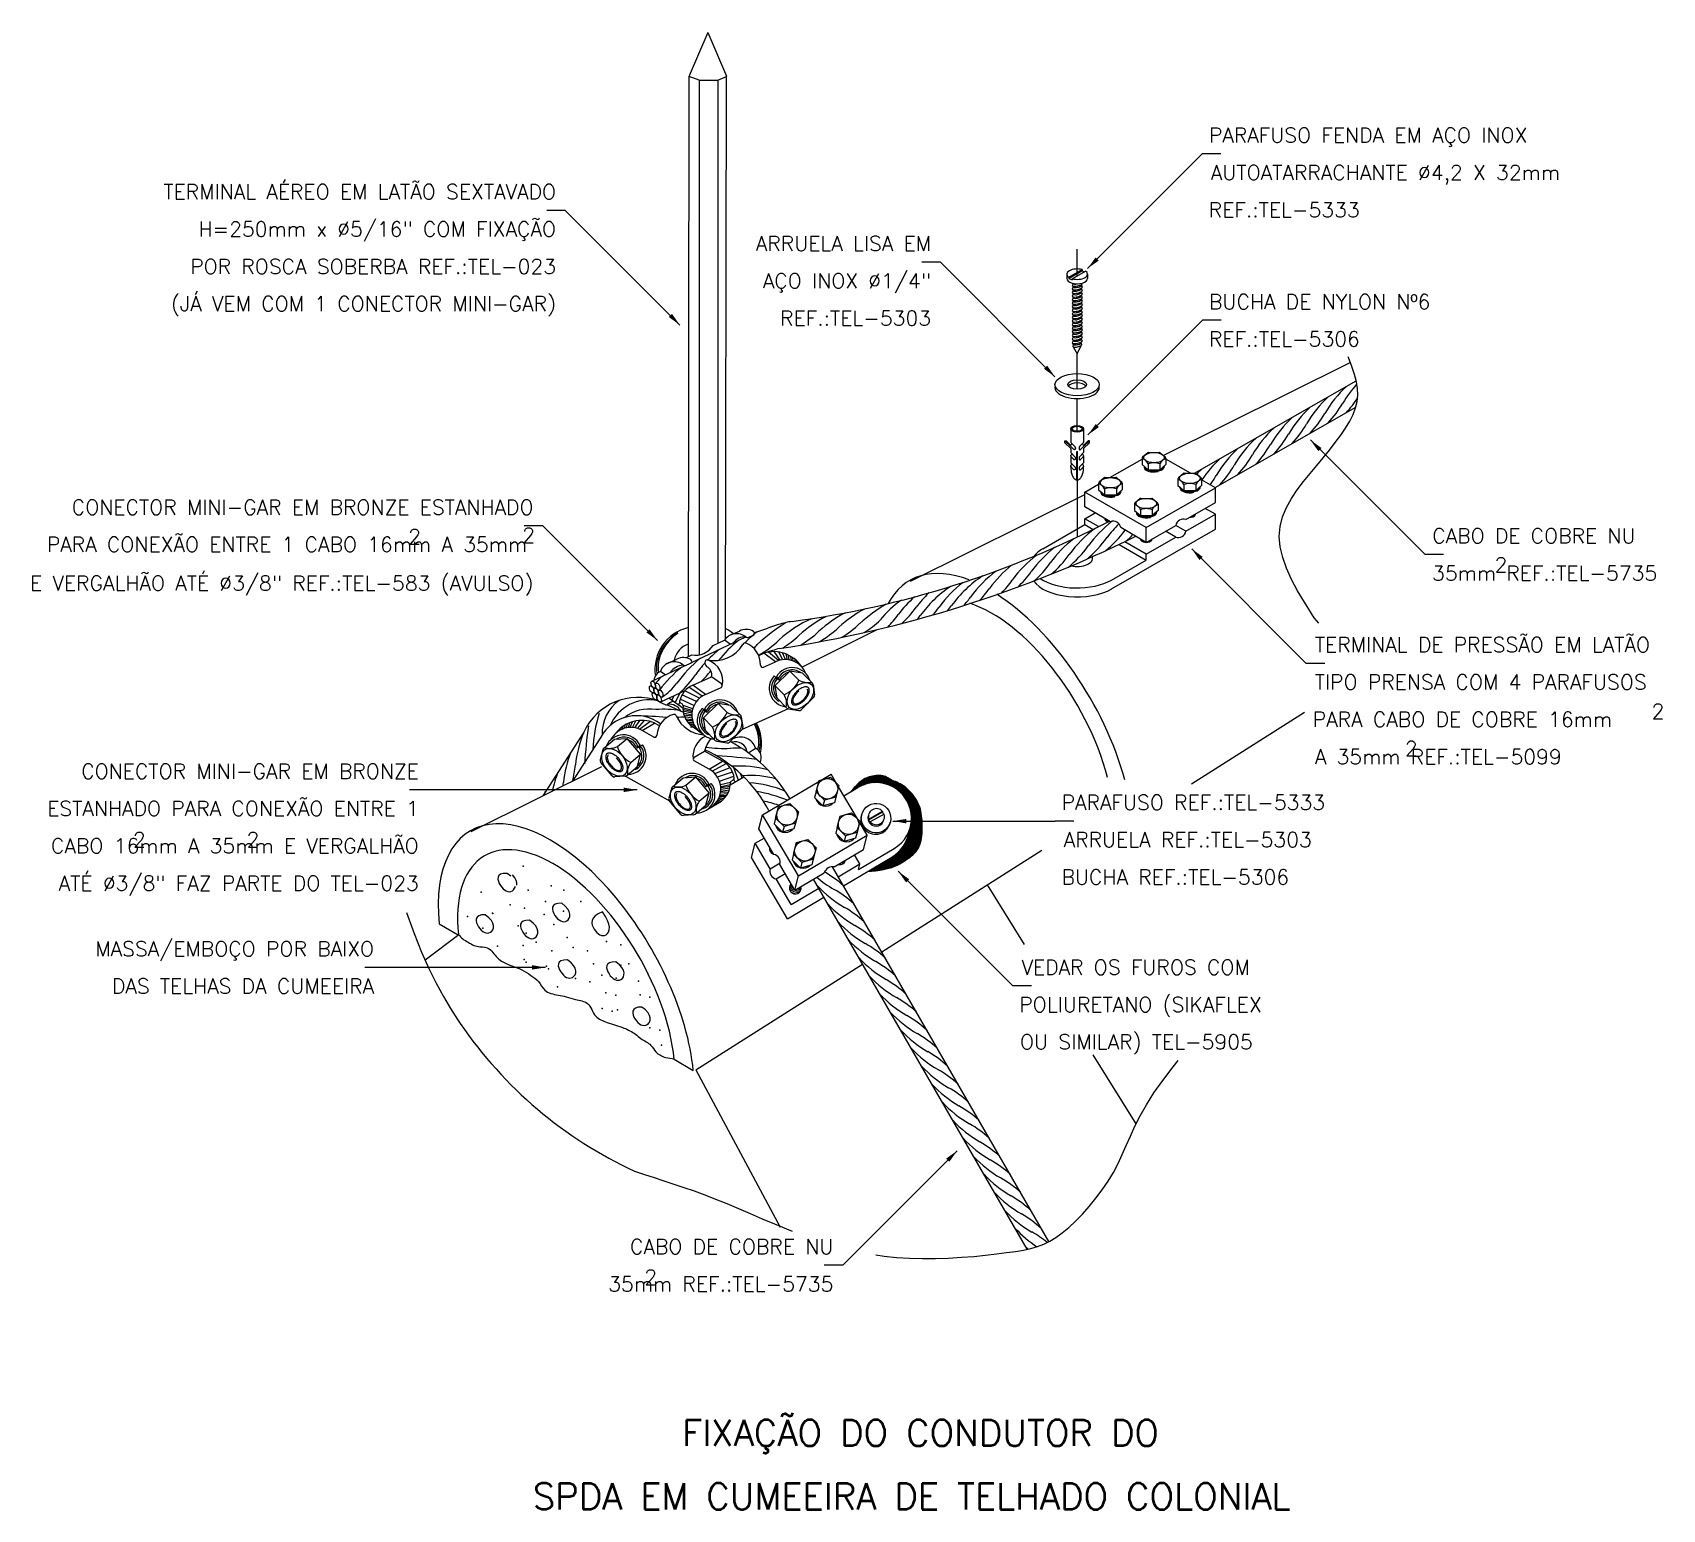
# Model space of a CAD drawing. Header units: millimetres. Extents: x -5995.5 to -5973.6, y -4663.4 to -4643.6.
import ezdxf
from ezdxf.enums import TextEntityAlignment as Align

# ---------------------------------------------------------------- set-up
doc = ezdxf.new("R2010")
doc.units = ezdxf.units.MM
doc.header["$LTSCALE"] = 10
doc.linetypes.add('DASHDOT', pattern=[1, 0.5, -0.25, 0, -0.25])
doc.layers.add('Termotécnica', color=7, linetype='Continuous')
doc.styles.add('r140', font='romans.shx')
doc.styles.add('r80', font='romans.shx')

msp = doc.modelspace()

# ---------------------------------------------------------------- texts
at = {"layer": 'Termotécnica', "color": 2, "style": 'r80'}
for s, p in [('PARAFUSO FENDA EM AÇO INOX', (-5979.7, -4645.045)), ('AUTOATARRACHANTE %%C4,2 X 32mm', (-5979.674, -4645.546)), ('REF.:TEL-5333', (-5979.701, -4646.046)), ('BUCHA DE NYLON Nº6', (-5979.698, -4647.278)), ('REF.:TEL-5306', (-5979.699, -4647.777)), ('CABO DE COBRE NU', (-5976.707, -4650.416)), ('35mm REF.:TEL-5735', (-5976.708, -4650.916)), ('TERMINAL DE PRESSÃO EM LATÃO', (-5978.279, -4651.875)), ('TIPO PRENSA COM 4 PARAFUSOS', (-5978.281, -4652.375)), ('PARA CABO DE COBRE 16mm', (-5978.308, -4652.876)), ('A 35mm REF.:TEL-5099', (-5978.28, -4653.377)), ('PARAFUSO REF.:TEL-5333', (-5981.674, -4653.989)), ('ARRUELA REF.:TEL-5303', (-5981.646, -4654.488)), ('BUCHA REF.:TEL-5306', (-5981.675, -4654.989)), ('VEDAR OS FUROS COM', (-5982.211, -4656.198)), ('POLIURETANO (SIKAFLEX', (-5982.24, -4656.698)), ('OU SIMILAR) TEL-5905', (-5982.231, -4657.198))]:
    msp.add_text(s, height=0.2, dxfattribs=at).set_placement(p)
for s, p in [('TERMINAL AÉREO EM LATÃO SEXTAVADO', (-5988.448, -4645.804)), ('H=250mm x %%c5/16" COM FIXAÇÃO', (-5988.449, -4646.304)), ('ARRUELA LISA EM', (-5983.423, -4646.497)), ('POR ROSCA SOBERBA REF.:TEL-023', (-5988.449, -4646.805)), ('AÇO INOX %%C1/4"', (-5983.423, -4646.998)), ('(JÁ VEM COM 1 CONECTOR MINI-GAR)', (-5988.449, -4647.304)), ('REF.:TEL-5303', (-5983.423, -4647.498)), ('CONECTOR MINI-GAR EM BRONZE ESTANHADO', (-5988.75, -4650.032)), ('PARA CONEXÃO ENTRE 1 CABO 16mm A 35mm', (-5988.836, -4650.531)), ('2', (-5990.258, -4650.426)), ('2', (-5988.73, -4650.408)), ('E VERGALHÃO ATÉ %%C3/8" REF.:TEL-583 (AVULSO)', (-5988.752, -4651.05)), ('2', (-5975.698, -4650.804)), ('2', (-5973.596, -4652.767)), ('2', (-5976.901, -4653.265)), ('CONECTOR MINI-GAR EM BRONZE', (-5990.287, -4653.571)), ('ESTANHADO PARA CONEXÃO ENTRE 1', (-5990.288, -4654.07)), ('2', (-5993.946, -4654.488)), ('2', (-5992.424, -4654.488)), ('CABO 16mm A 35mm E VERGALHÃO', (-5990.288, -4654.571)), ('ATÉ %%C3/8" FAZ PARTE DO TEL-023', (-5990.288, -4655.072)), ('MASSA/EMBOÇO POR BAIXO', (-5990.887, -4655.951)), ('DAS TELHAS DA CUMEEIRA', (-5990.887, -4656.451)), ('CABO DE COBRE NU', (-5984.732, -4659.943)), ('2', (-5987.093, -4660.353)), ('35mm REF.:TEL-5735', (-5984.732, -4660.443))]:
    msp.add_text(s, height=0.2, dxfattribs=at).set_placement(p, align=Align.RIGHT)
at = {"layer": 'Termotécnica', "color": 5, "style": 'r140'}
for s, p in [(' FIXAÇÃO DO CONDUTOR DO', (-5983.683, -4662.619)), ('SPDA EM CUMEEIRA DE TELHADO COLONIAL', (-5983.683, -4663.47))]:
    msp.add_text(s, height=0.35, dxfattribs=at).set_placement(p, align=Align.BOTTOM_CENTER)

# ---------------------------------------------------------------- hatches: boundary and pattern name
at = {"layer": 'Termotécnica'}
h = msp.add_hatch(dxfattribs=at)
h.set_pattern_fill('ANSI31', color=1, scale=0.1, style=0)
h.set_pattern_definition([(45, (-6062.514472, -4686.591493), (-0.0088388348, 0.0088388348), [])])
edge = h.paths.add_edge_path()
edge.add_ellipse((-5984.19, -4654.214), major_axis=(0.409, 0.242), ratio=0.999995, start_angle=278.3382, end_angle=296.024, ccw=False)
edge.add_line((-5983.891, -4654.584), (-5983.892, -4654.585))
edge.add_line((-5983.892, -4654.585), (-5983.893, -4654.586))
edge.add_ellipse((-5984.19, -4654.214), major_axis=(0.409, 0.242), ratio=0.999995, start_angle=270, end_angle=278.0152, ccw=False)
edge.add_line((-5983.948, -4654.623), (-5984.274, -4654.815))
edge.add_line((-5984.274, -4654.815), (-5984.165, -4654.804))
edge.add_line((-5984.165, -4654.804), (-5984.077, -4654.791))
edge.add_line((-5984.077, -4654.791), (-5984.006, -4654.776))
edge.add_line((-5984.006, -4654.776), (-5983.95, -4654.761))
edge.add_line((-5983.95, -4654.761), (-5983.907, -4654.745))
edge.add_line((-5983.907, -4654.745), (-5983.872, -4654.729))
edge.add_line((-5983.872, -4654.729), (-5983.843, -4654.713))
edge.add_line((-5983.843, -4654.713), (-5983.818, -4654.697))
edge.add_line((-5983.818, -4654.697), (-5983.794, -4654.681))
edge.add_line((-5983.794, -4654.681), (-5983.77, -4654.666))
edge.add_line((-5983.77, -4654.666), (-5983.748, -4654.651))
edge.add_line((-5983.748, -4654.651), (-5983.725, -4654.636))
edge.add_line((-5983.725, -4654.636), (-5983.704, -4654.621))
edge.add_line((-5983.704, -4654.621), (-5983.684, -4654.606))
edge.add_line((-5983.684, -4654.606), (-5983.665, -4654.59))
edge.add_line((-5983.665, -4654.59), (-5983.648, -4654.574))
edge.add_line((-5983.648, -4654.574), (-5983.631, -4654.557))
edge.add_line((-5983.631, -4654.557), (-5983.617, -4654.539))
edge.add_line((-5983.617, -4654.539), (-5983.603, -4654.52))
edge.add_line((-5983.603, -4654.52), (-5983.591, -4654.499))
edge.add_line((-5983.591, -4654.499), (-5983.58, -4654.477))
edge.add_line((-5983.58, -4654.477), (-5983.571, -4654.454))
edge.add_line((-5983.571, -4654.454), (-5983.563, -4654.428))
edge.add_line((-5983.563, -4654.428), (-5983.557, -4654.4))
edge.add_line((-5983.557, -4654.4), (-5983.551, -4654.37))
edge.add_line((-5983.551, -4654.37), (-5983.547, -4654.337))
edge.add_line((-5983.547, -4654.337), (-5983.544, -4654.304))
edge.add_line((-5983.544, -4654.304), (-5983.542, -4654.269))
edge.add_line((-5983.542, -4654.269), (-5983.542, -4654.234))
edge.add_line((-5983.542, -4654.234), (-5983.542, -4654.199))
edge.add_line((-5983.542, -4654.199), (-5983.542, -4654.164))
edge.add_line((-5983.542, -4654.164), (-5983.544, -4654.131))
edge.add_line((-5983.544, -4654.131), (-5983.546, -4654.098))
edge.add_line((-5983.546, -4654.098), (-5983.549, -4654.067))
edge.add_line((-5983.549, -4654.067), (-5983.554, -4654.037))
edge.add_line((-5983.554, -4654.037), (-5983.559, -4654.008))
edge.add_line((-5983.559, -4654.008), (-5983.566, -4653.98))
edge.add_line((-5983.566, -4653.98), (-5983.575, -4653.951))
edge.add_line((-5983.575, -4653.951), (-5983.586, -4653.923))
edge.add_line((-5983.586, -4653.923), (-5983.599, -4653.894))
edge.add_line((-5983.599, -4653.894), (-5983.615, -4653.865))
edge.add_line((-5983.615, -4653.865), (-5983.633, -4653.836))
edge.add_line((-5983.633, -4653.836), (-5983.652, -4653.807))
edge.add_line((-5983.652, -4653.807), (-5983.673, -4653.779))
edge.add_line((-5983.673, -4653.779), (-5983.696, -4653.753))
edge.add_line((-5983.696, -4653.753), (-5983.719, -4653.728))
edge.add_line((-5983.719, -4653.728), (-5983.743, -4653.705))
edge.add_line((-5983.743, -4653.705), (-5983.766, -4653.685))
edge.add_line((-5983.766, -4653.685), (-5983.79, -4653.668))
edge.add_line((-5983.79, -4653.668), (-5983.814, -4653.653))
edge.add_line((-5983.814, -4653.653), (-5983.836, -4653.64))
edge.add_line((-5983.836, -4653.64), (-5983.859, -4653.629))
edge.add_line((-5983.859, -4653.629), (-5983.88, -4653.619))
edge.add_line((-5983.88, -4653.619), (-5983.901, -4653.61))
edge.add_line((-5983.901, -4653.61), (-5983.92, -4653.602))
edge.add_line((-5983.92, -4653.602), (-5983.939, -4653.593))
edge.add_line((-5983.939, -4653.593), (-5983.956, -4653.584))
edge.add_line((-5983.956, -4653.584), (-5983.971, -4653.575))
edge.add_line((-5983.971, -4653.575), (-5983.987, -4653.566))
edge.add_line((-5983.987, -4653.566), (-5984.002, -4653.557))
edge.add_line((-5984.002, -4653.557), (-5984.018, -4653.549))
edge.add_line((-5984.018, -4653.549), (-5984.034, -4653.542))
edge.add_line((-5984.034, -4653.542), (-5984.051, -4653.536))
edge.add_line((-5984.051, -4653.536), (-5984.07, -4653.531))
edge.add_line((-5984.07, -4653.531), (-5984.091, -4653.528))
edge.add_line((-5984.091, -4653.528), (-5984.113, -4653.527))
edge.add_line((-5984.113, -4653.527), (-5984.136, -4653.527))
edge.add_line((-5984.136, -4653.527), (-5984.16, -4653.529))
edge.add_line((-5984.16, -4653.529), (-5984.184, -4653.532))
edge.add_line((-5984.184, -4653.532), (-5984.208, -4653.536))
edge.add_line((-5984.208, -4653.536), (-5984.231, -4653.541))
edge.add_line((-5984.231, -4653.541), (-5984.253, -4653.547))
edge.add_line((-5984.253, -4653.547), (-5984.273, -4653.554))
edge.add_line((-5984.273, -4653.554), (-5984.293, -4653.562))
edge.add_line((-5984.293, -4653.562), (-5984.31, -4653.57))
edge.add_line((-5984.31, -4653.57), (-5984.327, -4653.58))
edge.add_line((-5984.327, -4653.58), (-5984.343, -4653.59))
edge.add_line((-5984.343, -4653.59), (-5984.358, -4653.6))
edge.add_line((-5984.358, -4653.6), (-5984.372, -4653.611))
edge.add_line((-5984.372, -4653.611), (-5984.385, -4653.622))
edge.add_line((-5984.385, -4653.622), (-5984.398, -4653.634))
edge.add_line((-5984.398, -4653.634), (-5984.411, -4653.647))
edge.add_line((-5984.411, -4653.647), (-5984.424, -4653.66))
edge.add_line((-5984.424, -4653.66), (-5984.437, -4653.675))
edge.add_line((-5984.437, -4653.675), (-5984.452, -4653.691))
edge.add_line((-5984.452, -4653.691), (-5984.468, -4653.708))
edge.add_line((-5984.468, -4653.708), (-5984.485, -4653.728))
edge.add_line((-5984.485, -4653.728), (-5984.504, -4653.75))
edge.add_line((-5984.504, -4653.75), (-5984.402, -4653.69))
edge.add_ellipse((-5984.16, -4654.099), major_axis=(-0.409, -0.242), ratio=0.999995, start_angle=127.3995, end_angle=270, ccw=False)
edge.add_line((-5983.719, -4654.277), (-5983.723, -4654.303))
edge.add_line((-5983.723, -4654.303), (-5983.735, -4654.35))
edge.add_line((-5983.735, -4654.35), (-5983.747, -4654.387))
edge.add_line((-5983.747, -4654.387), (-5983.763, -4654.421))
edge.add_line((-5983.763, -4654.421), (-5983.791, -4654.474))
edge.add_line((-5983.791, -4654.474), (-5983.792, -4654.475))
edge.add_line((-5983.792, -4654.475), (-5983.793, -4654.476))

# ---------------------------------------------------------------- linework, layer by layer
at = {"layer": 'Termotécnica', "color": 2}
for p, q in [((-5986.413, -4643.57), (-5986.663, -4644.152)), ((-5986.413, -4643.57), (-5986.164, -4644.155)), ((-5986.675, -4651.933), (-5986.663, -4644.155)), ((-5986.531, -4644.206), (-5986.664, -4644.157)), ((-5986.531, -4644.206), (-5986.531, -4651.911)), ((-5986.531, -4644.206), (-5986.281, -4644.206)), ((-5986.281, -4644.206), (-5986.164, -4644.161)), ((-5986.281, -4644.206), (-5986.281, -4651.756)), ((-5986.176, -4651.697), (-5986.164, -4644.155)), ((-5981.324, -4646.731), (-5979.788, -4645.196)), ((-5979.538, -4645.196), (-5979.788, -4645.196)), ((-5988.324, -4645.954), (-5988.574, -4645.954)), ((-5986.789, -4647.49), (-5988.324, -4645.954)), ((-5983.298, -4646.648), (-5983.548, -4646.648)), ((-5981.762, -4648.184), (-5983.298, -4646.648)), ((-5981.603, -4646.808), (-5981.603, -4646.867)), ((-5981.575, -4646.85), (-5981.397, -4646.747)), ((-5981.575, -4646.867), (-5981.397, -4646.764)), ((-5981.575, -4646.85), (-5981.575, -4646.867)), ((-5981.531, -4646.869), (-5981.354, -4646.767)), ((-5981.397, -4646.747), (-5981.397, -4646.764)), ((-5981.397, -4646.764), (-5981.37, -4646.776)), ((-5981.325, -4646.808), (-5981.325, -4646.867)), ((-5981.575, -4646.867), (-5981.531, -4646.886)), ((-5981.52, -4646.932), (-5981.532, -4646.961)), ((-5981.52, -4646.98), (-5981.532, -4647.009)), ((-5981.52, -4647.028), (-5981.532, -4647.057)), ((-5981.52, -4647.076), (-5981.532, -4647.105)), ((-5981.531, -4646.869), (-5981.531, -4646.886)), ((-5981.529, -4646.965), (-5981.52, -4646.98)), ((-5981.529, -4647.013), (-5981.52, -4647.028)), ((-5981.529, -4647.061), (-5981.52, -4647.076)), ((-5981.4, -4646.939), (-5981.409, -4646.957)), ((-5981.409, -4646.957), (-5981.397, -4646.98)), ((-5981.4, -4646.987), (-5981.409, -4647.005)), ((-5981.409, -4647.005), (-5981.397, -4647.028)), ((-5981.4, -4647.035), (-5981.409, -4647.053)), ((-5981.409, -4647.053), (-5981.397, -4647.076)), ((-5981.4, -4647.083), (-5981.409, -4647.101)), ((-5981.52, -4647.124), (-5981.532, -4647.153)), ((-5981.52, -4647.172), (-5981.532, -4647.201)), ((-5981.52, -4647.22), (-5981.532, -4647.249)), ((-5981.52, -4647.268), (-5981.532, -4647.296)), ((-5981.529, -4647.109), (-5981.52, -4647.124)), ((-5981.529, -4647.157), (-5981.52, -4647.172)), ((-5981.529, -4647.205), (-5981.52, -4647.22)), ((-5981.529, -4647.253), (-5981.52, -4647.268)), ((-5981.529, -4647.301), (-5981.52, -4647.316)), ((-5981.409, -4647.101), (-5981.397, -4647.124)), ((-5981.4, -4647.131), (-5981.409, -4647.149)), ((-5981.409, -4647.149), (-5981.397, -4647.172)), ((-5981.4, -4647.179), (-5981.409, -4647.197)), ((-5981.409, -4647.197), (-5981.397, -4647.22)), ((-5981.4, -4647.227), (-5981.409, -4647.245)), ((-5981.409, -4647.245), (-5981.397, -4647.268)), ((-5981.4, -4647.275), (-5981.409, -4647.293)), ((-5981.409, -4647.293), (-5981.397, -4647.316)), ((-5981.52, -4647.316), (-5981.532, -4647.344)), ((-5981.52, -4647.364), (-5981.532, -4647.392)), ((-5981.52, -4647.412), (-5981.532, -4647.44)), ((-5981.52, -4647.46), (-5981.532, -4647.488)), ((-5981.52, -4647.508), (-5981.532, -4647.536)), ((-5981.529, -4647.349), (-5981.52, -4647.364)), ((-5981.529, -4647.397), (-5981.52, -4647.412)), ((-5981.529, -4647.445), (-5981.52, -4647.46)), ((-5981.529, -4647.493), (-5981.52, -4647.508)), ((-5981.4, -4647.323), (-5981.409, -4647.341)), ((-5981.409, -4647.341), (-5981.397, -4647.364)), ((-5981.4, -4647.371), (-5981.409, -4647.389)), ((-5981.409, -4647.389), (-5981.397, -4647.412)), ((-5981.4, -4647.419), (-5981.409, -4647.436)), ((-5981.409, -4647.436), (-5981.397, -4647.46)), ((-5981.4, -4647.467), (-5981.409, -4647.484)), ((-5981.409, -4647.484), (-5981.397, -4647.508)), ((-5981.4, -4647.515), (-5981.409, -4647.532)), ((-5981.321, -4648.963), (-5979.786, -4647.427)), ((-5979.536, -4647.427), (-5979.786, -4647.427)), ((-5981.52, -4647.556), (-5981.532, -4647.584)), ((-5981.52, -4647.604), (-5981.532, -4647.632)), ((-5981.52, -4647.652), (-5981.532, -4647.68)), ((-5981.52, -4647.7), (-5981.532, -4647.728)), ((-5981.53, -4647.732), (-5981.52, -4647.749)), ((-5981.529, -4647.541), (-5981.52, -4647.556)), ((-5981.529, -4647.589), (-5981.52, -4647.604)), ((-5981.529, -4647.637), (-5981.52, -4647.652)), ((-5981.529, -4647.685), (-5981.52, -4647.7)), ((-5981.413, -4647.733), (-5981.406, -4647.754)), ((-5981.409, -4647.532), (-5981.397, -4647.556)), ((-5981.4, -4647.563), (-5981.409, -4647.58)), ((-5981.409, -4647.58), (-5981.397, -4647.604)), ((-5981.4, -4647.611), (-5981.409, -4647.628)), ((-5981.409, -4647.628), (-5981.397, -4647.652)), ((-5981.4, -4647.659), (-5981.409, -4647.676)), ((-5981.409, -4647.676), (-5981.397, -4647.7)), ((-5981.409, -4647.726), (-5981.401, -4647.708)), ((-5981.518, -4647.752), (-5981.522, -4647.778)), ((-5981.517, -4647.783), (-5981.465, -4647.877)), ((-5981.465, -4647.877), (-5981.413, -4647.764)), ((-5979.89, -4649.476), (-5977.725, -4648.239)), ((-5979.615, -4649.668), (-5977.731, -4648.591)), ((-5981.628, -4649.069), (-5981.628, -4649.042)), ((-5981.546, -4649.123), (-5981.628, -4649.042)), ((-5981.551, -4649.105), (-5981.613, -4649.044)), ((-5981.551, -4648.881), (-5981.551, -4649.064)), ((-5981.383, -4649.123), (-5981.301, -4649.042)), ((-5981.378, -4648.881), (-5981.378, -4649.064)), ((-5981.378, -4649.105), (-5981.317, -4649.044)), ((-5981.301, -4649.069), (-5981.301, -4649.042)), ((-5978.339, -4649.031), (-5976.803, -4650.566)), ((-5981.551, -4649.146), (-5981.628, -4649.069)), ((-5981.551, -4649.064), (-5981.497, -4649.119)), ((-5981.551, -4649.146), (-5981.551, -4649.2)), ((-5981.551, -4649.2), (-5981.495, -4649.256)), ((-5981.551, -4649.245), (-5981.551, -4649.335)), ((-5981.546, -4649.123), (-5981.511, -4649.159)), ((-5981.546, -4649.258), (-5981.511, -4649.294)), ((-5981.469, -4649.569), (-5981.469, -4649.184)), ((-5981.469, -4649.184), (-5981.46, -4649.184)), ((-5981.46, -4649.569), (-5981.46, -4649.184)), ((-5981.378, -4649.2), (-5981.434, -4649.256)), ((-5981.378, -4649.064), (-5981.432, -4649.119)), ((-5981.383, -4649.123), (-5981.418, -4649.159)), ((-5981.383, -4649.258), (-5981.418, -4649.294)), ((-5981.381, -4649.099), (-5981.36, -4649.087)), ((-5981.378, -4649.146), (-5981.301, -4649.069)), ((-5981.378, -4649.146), (-5981.378, -4649.2)), ((-5981.378, -4649.245), (-5981.378, -4649.335)), ((-5980.519, -4649.202), (-5980.588, -4649.262)), ((-5980.508, -4649.198), (-5980.362, -4649.198)), ((-5980.351, -4649.202), (-5980.282, -4649.262)), ((-5981.551, -4649.335), (-5981.495, -4649.391)), ((-5981.546, -4649.394), (-5981.511, -4649.429)), ((-5981.378, -4649.335), (-5981.434, -4649.391)), ((-5981.383, -4649.394), (-5981.418, -4649.429)), ((-5981.025, -4649.535), (-5980.594, -4649.286)), ((-5980.594, -4649.274), (-5980.594, -4649.361)), ((-5980.594, -4649.361), (-5980.514, -4649.43)), ((-5980.514, -4649.351), (-5980.514, -4649.43)), ((-5980.514, -4649.43), (-5980.356, -4649.43)), ((-5980.38, -4649.441), (-5980.385, -4649.43)), ((-5980.376, -4649.444), (-5980.382, -4649.43)), ((-5980.38, -4649.454), (-5980.38, -4649.441)), ((-5980.376, -4649.444), (-5980.376, -4649.43)), ((-5980.356, -4649.351), (-5980.356, -4649.43)), ((-5980.277, -4649.361), (-5980.356, -4649.43)), ((-5980.277, -4649.274), (-5980.277, -4649.361)), ((-5979.947, -4649.477), (-5980.277, -4649.287)), ((-5980.039, -4649.48), (-5980.108, -4649.54)), ((-5980.029, -4649.476), (-5979.882, -4649.476)), ((-5979.872, -4649.48), (-5979.802, -4649.54)), ((-5981.362, -4649.73), (-5981.177, -4649.623)), ((-5981.177, -4649.61), (-5981.177, -4649.698)), ((-5981.177, -4649.698), (-5981.097, -4649.767)), ((-5981.102, -4649.538), (-5981.171, -4649.598)), ((-5981.097, -4649.687), (-5981.097, -4649.767)), ((-5981.092, -4649.534), (-5980.945, -4649.534)), ((-5980.939, -4649.687), (-5980.939, -4649.767)), ((-5980.86, -4649.698), (-5980.939, -4649.767)), ((-5980.935, -4649.538), (-5980.865, -4649.598)), ((-5980.86, -4649.61), (-5980.86, -4649.698)), ((-5980.538, -4650.205), (-5979.612, -4649.67)), ((-5980.114, -4649.552), (-5980.114, -4649.64)), ((-5980.114, -4649.64), (-5980.034, -4649.708)), ((-5980.034, -4649.629), (-5980.034, -4649.708)), ((-5979.876, -4649.629), (-5979.876, -4649.708)), ((-5979.797, -4649.64), (-5979.876, -4649.708)), ((-5979.797, -4649.552), (-5979.797, -4649.64)), ((-5979.612, -4649.67), (-5979.797, -4649.564)), ((-5979.612, -4649.868), (-5979.612, -4649.67)), ((-5980.538, -4650.205), (-5981.362, -4649.73)), ((-5981.362, -4649.928), (-5981.362, -4649.73)), ((-5981.097, -4649.767), (-5980.939, -4649.767)), ((-5980.963, -4649.777), (-5980.968, -4649.767)), ((-5980.959, -4649.78), (-5980.965, -4649.767)), ((-5980.963, -4649.791), (-5980.963, -4649.777)), ((-5980.959, -4649.78), (-5980.959, -4649.767)), ((-5980.697, -4649.889), (-5980.697, -4649.976)), ((-5980.622, -4649.817), (-5980.691, -4649.877)), ((-5980.612, -4649.813), (-5980.465, -4649.813)), ((-5980.455, -4649.817), (-5980.385, -4649.877)), ((-5980.38, -4649.889), (-5980.38, -4649.976)), ((-5980.034, -4649.708), (-5979.876, -4649.708)), ((-5980.007, -4650.096), (-5979.612, -4649.868)), ((-5979.9, -4649.719), (-5979.905, -4649.708)), ((-5979.896, -4649.722), (-5979.902, -4649.708)), ((-5979.9, -4649.732), (-5979.9, -4649.719)), ((-5979.896, -4649.722), (-5979.896, -4649.709)), ((-5981.019, -4650.126), (-5981.362, -4649.928)), ((-5981.362, -4650.086), (-5981.224, -4650.007)), ((-5981.362, -4650.165), (-5981.362, -4650.086)), ((-5981.177, -4650.192), (-5981.362, -4650.086)), ((-5981.095, -4650.09), (-5981.088, -4650.086)), ((-5980.697, -4649.976), (-5980.618, -4650.045)), ((-5980.618, -4649.966), (-5980.618, -4650.045)), ((-5980.618, -4650.045), (-5980.459, -4650.045)), ((-5980.483, -4650.056), (-5980.488, -4650.045)), ((-5980.479, -4650.059), (-5980.485, -4650.045)), ((-5980.483, -4650.069), (-5980.483, -4650.056)), ((-5980.479, -4650.059), (-5980.479, -4650.045)), ((-5980.459, -4649.966), (-5980.459, -4650.045)), ((-5980.38, -4649.976), (-5980.459, -4650.045)), ((-5980.007, -4650.254), (-5979.612, -4650.027)), ((-5979.892, -4650.036), (-5979.883, -4650.04)), ((-5979.612, -4650.027), (-5979.749, -4649.947)), ((-5979.612, -4650.225), (-5979.612, -4650.027)), ((-5988.626, -4650.181), (-5988.876, -4650.181)), ((-5987.09, -4651.717), (-5988.626, -4650.181)), ((-5981.923, -4650.489), (-5981.362, -4650.165)), ((-5981.362, -4650.165), (-5981.251, -4650.229)), ((-5981.003, -4651.028), (-5979.612, -4650.225)), ((-5980.538, -4650.403), (-5980.881, -4650.205)), ((-5980.538, -4650.403), (-5980.144, -4650.175)), ((-5980.538, -4650.403), (-5980.538, -4650.205)), ((-5980.538, -4650.561), (-5980.144, -4650.334)), ((-5980.144, -4650.334), (-5980.281, -4650.254)), ((-5980.007, -4650.254), (-5980.144, -4650.175)), ((-5980.902, -4650.43), (-5980.538, -4650.641)), ((-5980.538, -4650.561), (-5980.827, -4650.395)), ((-5980.607, -4650.363), (-5980.615, -4650.368)), ((-5980.602, -4650.383), (-5980.604, -4650.384)), ((-5980.538, -4650.641), (-5980.538, -4650.561)), ((-5980.475, -4650.373), (-5980.466, -4650.377)), ((-5979.93, -4650.49), (-5978.395, -4652.026)), ((-5976.553, -4650.566), (-5976.803, -4650.566)), ((-5981.003, -4650.909), (-5980.538, -4650.641)), ((-5986.633, -4652.013), (-5985.904, -4651.671)), ((-5986.096, -4651.64), (-5985.99, -4651.592)), ((-5985.873, -4651.677), (-5985.806, -4651.646)), ((-5986.344, -4651.784), (-5986.189, -4651.715)), ((-5986.113, -4651.769), (-5986.189, -4651.715)), ((-5985.732, -4651.92), (-5985.664, -4651.889)), ((-5985.506, -4652.003), (-5985.664, -4651.889)), ((-5987.166, -4652.263), (-5986.725, -4652.056)), ((-5986.956, -4652.026), (-5986.83, -4651.969)), ((-5986.713, -4652.054), (-5986.645, -4652.023)), ((-5986.711, -4651.95), (-5986.628, -4651.912)), ((-5985.67, -4652.077), (-5985.506, -4652.003)), ((-5978.145, -4652.026), (-5978.395, -4652.026)), ((-5986.986, -4652.179), (-5987.049, -4652.133)), ((-5986.617, -4652.318), (-5986.364, -4652.204)), ((-5986.446, -4652.441), (-5986.617, -4652.318)), ((-5986.232, -4652.299), (-5986.364, -4652.204)), ((-5985.512, -4652.323), (-5985.316, -4652.128)), ((-5985.486, -4652.492), (-5985.512, -4652.323)), ((-5985.391, -4652.445), (-5985.512, -4652.324)), ((-5985.195, -4652.249), (-5985.316, -4652.128)), ((-5985.147, -4652.155), (-5985.316, -4652.128)), ((-5985.016, -4652.287), (-5985.147, -4652.155)), ((-5985.004, -4652.308), (-5984.983, -4652.445)), ((-5987.043, -4652.54), (-5986.718, -4652.388)), ((-5986.748, -4652.627), (-5986.938, -4652.491)), ((-5986.898, -4652.519), (-5986.867, -4652.458)), ((-5986.853, -4652.552), (-5986.789, -4652.426)), ((-5986.698, -4652.368), (-5986.697, -4652.367)), ((-5986.446, -4652.441), (-5986.237, -4652.347)), ((-5985.354, -4652.624), (-5985.486, -4652.492)), ((-5985.162, -4652.646), (-5984.994, -4652.479)), ((-5986.983, -4652.58), (-5987.051, -4652.549)), ((-5986.961, -4652.58), (-5986.744, -4652.678)), ((-5986.807, -4652.584), (-5986.789, -4652.548)), ((-5986.755, -4652.573), (-5986.784, -4652.552)), ((-5986.474, -4652.757), (-5986.277, -4652.561)), ((-5986.447, -4652.926), (-5986.474, -4652.757)), ((-5986.353, -4652.878), (-5986.473, -4652.757)), ((-5986.156, -4652.682), (-5986.277, -4652.561)), ((-5986.109, -4652.588), (-5986.277, -4652.561)), ((-5985.977, -4652.72), (-5986.109, -4652.588)), ((-5985.966, -4652.742), (-5985.944, -4652.878)), ((-5985.337, -4652.635), (-5985.955, -4652.912)), ((-5985.332, -4652.635), (-5985.196, -4652.657)), ((-5988.076, -4652.945), (-5988.625, -4653.799)), ((-5987.295, -4652.924), (-5987.127, -4652.825)), ((-5987.138, -4653.012), (-5987.295, -4652.924)), ((-5987.062, -4652.861), (-5987.127, -4652.825)), ((-5986.477, -4652.975), (-5986.649, -4652.852)), ((-5986.316, -4653.058), (-5986.447, -4652.926)), ((-5986.123, -4653.08), (-5985.956, -4652.912)), ((-5987.846, -4653.012), (-5988.227, -4653.605)), ((-5987.821, -4653.184), (-5987.855, -4653.317)), ((-5987.808, -4653.163), (-5987.666, -4653.043)), ((-5987.666, -4653.043), (-5987.495, -4653.031)), ((-5987.626, -4653.141), (-5987.495, -4653.031)), ((-5987.317, -4653.243), (-5987.495, -4653.031)), ((-5986.598, -4653.283), (-5986.458, -4653.2)), ((-5986.216, -4653.336), (-5986.458, -4653.2)), ((-5986.294, -4653.069), (-5986.158, -4653.091)), ((-5985.875, -4653.223), (-5985.773, -4653.163)), ((-5987.695, -4653.534), (-5987.847, -4653.352)), ((-5987.501, -4653.529), (-5987.359, -4653.409)), ((-5987.448, -4653.354), (-5987.317, -4653.244)), ((-5987.359, -4653.409), (-5987.317, -4653.243)), ((-5986.397, -4653.443), (-5986.597, -4653.331)), ((-5986.397, -4653.443), (-5986.216, -4653.336)), ((-5987.524, -4653.538), (-5987.661, -4653.548)), ((-5987.519, -4653.538), (-5986.928, -4653.869)), ((-5986.889, -4653.68), (-5986.747, -4653.56)), ((-5986.747, -4653.56), (-5986.576, -4653.548)), ((-5986.707, -4653.658), (-5986.576, -4653.548)), ((-5986.398, -4653.76), (-5986.576, -4653.548)), ((-5986.113, -4653.655), (-5985.931, -4653.548)), ((-5986.101, -4653.603), (-5986.07, -4653.584)), ((-5986.002, -4653.59), (-5986.068, -4653.425)), ((-5986.05, -4653.618), (-5986.065, -4653.58)), ((-5985.953, -4653.561), (-5985.976, -4653.504)), ((-5985.683, -4654.053), (-5984.928, -4653.609)), ((-5984.964, -4653.748), (-5984.924, -4653.595)), ((-5984.924, -4653.595), (-5984.772, -4653.552)), ((-5984.884, -4653.583), (-5984.761, -4653.511)), ((-5984.772, -4653.552), (-5984.659, -4653.663)), ((-5984.688, -4653.634), (-5984.761, -4653.511)), ((-5990.163, -4653.721), (-5990.413, -4653.721)), ((-5987.362, -4653.721), (-5990.163, -4653.721)), ((-5986.902, -4653.701), (-5986.936, -4653.834)), ((-5986.529, -4653.871), (-5986.398, -4653.761)), ((-5986.439, -4653.926), (-5986.398, -4653.76)), ((-5984.964, -4653.748), (-5984.984, -4653.825)), ((-5984.871, -4653.936), (-5984.984, -4653.825)), ((-5984.851, -4653.859), (-5984.964, -4653.748)), ((-5984.698, -4653.817), (-5984.851, -4653.859)), ((-5984.698, -4653.817), (-5984.718, -4653.893)), ((-5984.659, -4653.663), (-5984.698, -4653.817)), ((-5984.407, -4654.109), (-5984.662, -4653.678)), ((-5984.59, -4653.801), (-5984.402, -4653.69)), ((-5986.775, -4654.051), (-5986.928, -4653.869)), ((-5986.605, -4654.055), (-5986.742, -4654.065)), ((-5986.582, -4654.046), (-5986.439, -4653.926)), ((-5986.413, -4653.978), (-5986.232, -4653.871)), ((-5985.732, -4654.245), (-5985.683, -4654.053)), ((-5985.199, -4654.871), (-5985.683, -4654.053)), ((-5985.506, -4654.099), (-5985.466, -4653.946)), ((-5985.466, -4653.946), (-5985.314, -4653.903)), ((-5985.314, -4653.903), (-5985.201, -4654.014)), ((-5985.201, -4654.014), (-5985.24, -4654.168)), ((-5984.851, -4653.859), (-5984.871, -4653.936)), ((-5984.718, -4653.893), (-5984.871, -4653.936)), ((-5984.681, -4654.225), (-5984.641, -4654.071)), ((-5984.641, -4654.071), (-5984.488, -4654.029)), ((-5984.488, -4654.029), (-5984.375, -4654.14)), ((-5984.075, -4654.02), (-5984.259, -4654.125)), ((-5984.073, -4654.01), (-5984.256, -4654.116)), ((-5984.053, -4654.044), (-5984.237, -4654.15)), ((-5984.073, -4654.01), (-5984.075, -4654.02)), ((-5984.075, -4654.02), (-5984.059, -4654.048)), ((-5985.53, -4654.586), (-5985.732, -4654.245)), ((-5985.506, -4654.099), (-5985.526, -4654.176)), ((-5985.413, -4654.287), (-5985.526, -4654.176)), ((-5985.393, -4654.21), (-5985.506, -4654.099)), ((-5985.393, -4654.21), (-5985.413, -4654.287)), ((-5985.26, -4654.244), (-5985.413, -4654.287)), ((-5985.24, -4654.168), (-5985.393, -4654.21)), ((-5985.24, -4654.168), (-5985.26, -4654.244)), ((-5984.681, -4654.225), (-5984.701, -4654.301)), ((-5984.568, -4654.336), (-5984.681, -4654.225)), ((-5984.375, -4654.14), (-5984.415, -4654.293)), ((-5984.277, -4654.329), (-5984.379, -4654.156)), ((-5984.256, -4654.116), (-5984.259, -4654.125)), ((-5984.259, -4654.125), (-5984.239, -4654.16)), ((-5984.237, -4654.15), (-5984.239, -4654.16)), ((-5983.933, -4654.139), (-5981.761, -4654.139)), ((-5981.511, -4654.139), (-5981.761, -4654.139)), ((-5985.831, -4654.629), (-5985.782, -4654.437)), ((-5985.782, -4654.437), (-5985.661, -4654.366)), ((-5985.58, -4654.778), (-5985.782, -4654.437)), ((-5985.266, -4654.581), (-5985.227, -4654.427)), ((-5985.227, -4654.427), (-5985.074, -4654.385)), ((-5985.199, -4654.871), (-5984.277, -4654.329)), ((-5985.074, -4654.385), (-5984.961, -4654.496)), ((-5984.961, -4654.496), (-5985.001, -4654.649)), ((-5984.588, -4654.412), (-5984.701, -4654.301)), ((-5984.568, -4654.336), (-5984.588, -4654.412)), ((-5984.435, -4654.37), (-5984.588, -4654.412)), ((-5984.415, -4654.293), (-5984.568, -4654.336)), ((-5984.415, -4654.293), (-5984.435, -4654.37)), ((-5984.396, -4654.789), (-5983.918, -4654.508)), ((-5984.326, -4654.521), (-5984.277, -4654.329)), ((-5985.347, -4655.447), (-5985.831, -4654.629)), ((-5985.58, -4654.778), (-5985.445, -4654.699)), ((-5985.248, -4655.063), (-5985.45, -4654.722)), ((-5985.266, -4654.581), (-5985.286, -4654.657)), ((-5985.173, -4654.768), (-5985.286, -4654.657)), ((-5985.153, -4654.692), (-5985.266, -4654.581)), ((-5985.153, -4654.692), (-5985.173, -4654.768)), ((-5985.02, -4654.726), (-5985.173, -4654.768)), ((-5985.001, -4654.649), (-5985.153, -4654.692)), ((-5985.001, -4654.649), (-5985.02, -4654.726)), ((-5984.719, -4654.752), (-5984.326, -4654.521)), ((-5984.667, -4654.884), (-5984.376, -4654.713)), ((-5984.597, -4655.006), (-5983.948, -4654.623)), ((-5984.376, -4654.713), (-5984.447, -4654.592)), ((-5984.396, -4654.789), (-5984.376, -4654.713)), ((-5985.5, -4654.914), (-5985.379, -4654.843)), ((-5985.298, -4655.255), (-5985.499, -4654.914)), ((-5985.248, -4655.063), (-5984.856, -4654.832)), ((-5985.248, -4655.063), (-5985.199, -4654.871)), ((-5982.134, -4659.877), (-5984.998, -4654.916)), ((-5981.843, -4659.775), (-5984.744, -4654.751)), ((-5983.863, -4654.812), (-5982.327, -4656.348)), ((-5985.347, -4655.447), (-5984.858, -4655.159)), ((-5985.298, -4655.255), (-5984.928, -4655.038)), ((-5982.171, -4655.792), (-5982.667, -4654.994)), ((-5989.75, -4655.665), (-5990.202, -4656.002)), ((-5990.763, -4656.101), (-5991.013, -4656.101)), ((-5988.591, -4656.101), (-5990.763, -4656.101)), ((-5982.077, -4656.348), (-5982.327, -4656.348)), ((-5980.676, -4658.198), (-5981.251, -4657.272)), ((-5986.574, -4657.473), (-5985.446, -4659.582)), ((-5983.071, -4658.557), (-5984.607, -4660.093)), ((-5984.607, -4660.093), (-5984.857, -4660.093))]:
    msp.add_line(p, q, dxfattribs=at)
at = {"layer": 'Termotécnica', "color": 1, "linetype": 'DASHDOT'}
for p, q in [((-5981.465, -4646.831), (-5981.465, -4646.472)), ((-5981.465, -4648.351), (-5981.465, -4647.877)), ((-5981.465, -4648.915), (-5981.465, -4648.473)), ((-5981.465, -4649.184), (-5981.465, -4650.333))]:
    msp.add_line(p, q, dxfattribs=at)
at = {"layer": 'Termotécnica', "color": 3}
for p, q in [((-5980.31, -4649.237), (-5977.804, -4647.991)), ((-5983.699, -4650.922), (-5981.362, -4649.76)), ((-5985.155, -4652.074), (-5984.145, -4651.572)), ((-5979.932, -4653.639), (-5978.42, -4652.679)), ((-5989.585, -4654.277), (-5987.837, -4653.407)), ((-5984.084, -4655.893), (-5981.936, -4654.53)), ((-5990.014, -4655.514), (-5989.758, -4655.662)), ((-5986.574, -4657.473), (-5984.34, -4656.056)), ((-5986.864, -4657.332), (-5986.609, -4657.48))]:
    msp.add_line(p, q, dxfattribs=at)
at = {"layer": 'Termotécnica', "color": 1}
for p, q in [((-5985.467, -4651.988), (-5985.6, -4651.874)), ((-5985.443, -4651.981), (-5985.526, -4651.868)), ((-5985.407, -4651.976), (-5985.463, -4651.873)), ((-5985.373, -4651.974), (-5985.412, -4651.884)), ((-5985.345, -4651.976), (-5985.366, -4651.899)), ((-5985.322, -4651.979), (-5985.334, -4651.914)), ((-5985.294, -4651.986), (-5985.304, -4651.93)), ((-5985.271, -4651.994), (-5985.275, -4651.949)), ((-5985.243, -4652.006), (-5985.246, -4651.971)), ((-5985.221, -4652.018), (-5985.221, -4651.993)), ((-5985.502, -4652.213), (-5985.527, -4652.194)), ((-5985.491, -4652.238), (-5985.502, -4652.213)), ((-5985.47, -4652.222), (-5985.495, -4652.204)), ((-5985.484, -4652.229), (-5985.495, -4652.204)), ((-5985.484, -4652.229), (-5985.459, -4652.247)), ((-5985.459, -4652.247), (-5985.47, -4652.222)), ((-5985.449, -4652.235), (-5985.459, -4652.247)), ((-5986.6, -4652.588), (-5986.787, -4652.506)), ((-5986.568, -4652.535), (-5986.762, -4652.448)), ((-5986.528, -4652.493), (-5986.724, -4652.394)), ((-5986.492, -4652.465), (-5986.668, -4652.345)), ((-5986.623, -4652.657), (-5986.748, -4652.619)), ((-5986.625, -4652.673), (-5986.748, -4652.643)), ((-5986.617, -4652.633), (-5986.746, -4652.591)), ((-5986.628, -4652.694), (-5986.746, -4652.666)), ((-5986.628, -4652.718), (-5986.742, -4652.691)), ((-5986.628, -4652.734), (-5986.735, -4652.718)), ((-5986.625, -4652.759), (-5986.726, -4652.742)), ((-5986.467, -4652.646), (-5986.492, -4652.628)), ((-5986.473, -4652.757), (-5986.474, -4652.757)), ((-5986.455, -4652.671), (-5986.467, -4652.646)), ((-5986.449, -4652.662), (-5986.46, -4652.637)), ((-5986.435, -4652.655), (-5986.46, -4652.637)), ((-5986.449, -4652.662), (-5986.423, -4652.681)), ((-5986.423, -4652.681), (-5986.435, -4652.655)), ((-5986.414, -4652.668), (-5986.423, -4652.681)), ((-5987.58, -4652.914), (-5987.577, -4652.889)), ((-5987.557, -4652.903), (-5987.551, -4652.869)), ((-5987.528, -4652.894), (-5987.52, -4652.849)), ((-5987.505, -4652.888), (-5987.49, -4652.833)), ((-5987.476, -4652.884), (-5987.458, -4652.819)), ((-5987.453, -4652.882), (-5987.425, -4652.808)), ((-5987.425, -4652.883), (-5987.378, -4652.797)), ((-5987.391, -4652.888), (-5987.326, -4652.79)), ((-5987.355, -4652.897), (-5987.262, -4652.791)), ((-5987.332, -4652.905), (-5987.19, -4652.803)), ((-5986.621, -4652.78), (-5986.712, -4652.772)), ((-5986.618, -4652.793), (-5986.7, -4652.792)), ((-5986.612, -4652.812), (-5986.683, -4652.816)), ((-5986.607, -4652.826), (-5986.67, -4652.831)), ((-5986.599, -4652.845), (-5986.65, -4652.851)), ((-5986.593, -4652.856), (-5986.627, -4652.868)), ((-5986.585, -4652.871), (-5986.607, -4652.882)), ((-5986.574, -4652.887), (-5986.588, -4652.895)), ((-5987.372, -4653.149), (-5987.364, -4653.163)), ((-5987.364, -4653.163), (-5987.35, -4653.139)), ((-5987.337, -4653.147), (-5987.364, -4653.163)), ((-5987.35, -4653.139), (-5987.323, -4653.123)), ((-5987.337, -4653.147), (-5987.323, -4653.123)), ((-5987.331, -4653.156), (-5987.317, -4653.132)), ((-5987.317, -4653.132), (-5987.291, -4653.116)), ((-5986.354, -4653.471), (-5986.167, -4653.368)), ((-5986.395, -4653.649), (-5986.368, -4653.634)), ((-5986.32, -4653.502), (-5986.116, -4653.421)), ((-5986.285, -4653.548), (-5986.083, -4653.478)), ((-5986.257, -4653.604), (-5986.064, -4653.538)), ((-5986.244, -4653.65), (-5986.112, -4653.619)), ((-5986.45, -4653.667), (-5986.441, -4653.68)), ((-5986.441, -4653.68), (-5986.428, -4653.656)), ((-5986.414, -4653.664), (-5986.441, -4653.68)), ((-5986.428, -4653.656), (-5986.401, -4653.64)), ((-5986.414, -4653.664), (-5986.401, -4653.64)), ((-5986.409, -4653.674), (-5986.395, -4653.649)), ((-5986.398, -4653.761), (-5986.398, -4653.761)), ((-5986.271, -4653.841), (-5986.209, -4653.852)), ((-5986.264, -4653.828), (-5986.194, -4653.837)), ((-5986.257, -4653.81), (-5986.175, -4653.815)), ((-5986.253, -4653.796), (-5986.162, -4653.797)), ((-5986.247, -4653.776), (-5986.145, -4653.768)), ((-5986.242, -4653.751), (-5986.134, -4653.745)), ((-5986.241, -4653.674), (-5986.112, -4653.648)), ((-5986.24, -4653.736), (-5986.125, -4653.719)), ((-5986.239, -4653.691), (-5986.114, -4653.671)), ((-5986.239, -4653.712), (-5986.118, -4653.694)), ((-5986.309, -4653.899), (-5986.296, -4653.909)), ((-5986.297, -4653.884), (-5986.276, -4653.897)), ((-5986.287, -4653.87), (-5986.255, -4653.885)), ((-5986.281, -4653.859), (-5986.231, -4653.87)), ((-5983.723, -4654.303), (-5983.717, -4654.261)), ((-5983.847, -4654.543), (-5983.817, -4654.506)), ((-5983.817, -4654.506), (-5983.792, -4654.475)), ((-5983.792, -4654.475), (-5983.763, -4654.421)), ((-5983.763, -4654.421), (-5983.747, -4654.387)), ((-5983.747, -4654.387), (-5983.735, -4654.35)), ((-5983.735, -4654.35), (-5983.723, -4654.303)), ((-5983.948, -4654.623), (-5983.892, -4654.585)), ((-5983.892, -4654.585), (-5983.847, -4654.543)), ((-5989.225, -4654.892), (-5989.227, -4654.918)), ((-5989.227, -4654.918), (-5989.221, -4654.946)), ((-5989.214, -4654.87), (-5989.225, -4654.892)), ((-5989.221, -4654.946), (-5989.21, -4654.974)), ((-5989.191, -4654.852), (-5989.214, -4654.87)), ((-5989.155, -4654.842), (-5989.191, -4654.852)), ((-5989.104, -4654.84), (-5989.155, -4654.842)), ((-5989.055, -4654.878), (-5989.104, -4654.84)), ((-5989.001, -4654.898), (-5989.034, -4654.86)), ((-5988.981, -4654.934), (-5989.001, -4654.898)), ((-5988.972, -4654.967), (-5988.981, -4654.934)), ((-5989.21, -4654.974), (-5989.195, -4655.001)), ((-5989.195, -4655.001), (-5989.177, -4655.025)), ((-5989.177, -4655.025), (-5989.158, -4655.045)), ((-5989.158, -4655.045), (-5989.138, -4655.062)), ((-5989.138, -4655.062), (-5989.117, -4655.075)), ((-5989.117, -4655.075), (-5989.095, -4655.083)), ((-5989.095, -4655.083), (-5989.074, -4655.086)), ((-5989.074, -4655.086), (-5989.054, -4655.083)), ((-5989.054, -4655.083), (-5989.034, -4655.074)), ((-5989.034, -4655.074), (-5989.017, -4655.06)), ((-5989.017, -4655.06), (-5989.003, -4655.039)), ((-5989.003, -4655.039), (-5988.994, -4655.014)), ((-5988.973, -4654.996), (-5988.972, -4654.967)), ((-5988.494, -4655.294), (-5988.496, -4655.32)), ((-5988.496, -4655.32), (-5988.49, -4655.348)), ((-5988.482, -4655.272), (-5988.494, -4655.294)), ((-5988.49, -4655.348), (-5988.479, -4655.376)), ((-5988.46, -4655.254), (-5988.482, -4655.272)), ((-5988.479, -4655.376), (-5988.464, -4655.403)), ((-5988.424, -4655.244), (-5988.46, -4655.254)), ((-5988.373, -4655.241), (-5988.424, -4655.244)), ((-5988.324, -4655.28), (-5988.373, -4655.241)), ((-5988.291, -4655.318), (-5988.324, -4655.28)), ((-5988.271, -4655.353), (-5988.291, -4655.318)), ((-5988.262, -4655.386), (-5988.271, -4655.353)), ((-5987.885, -4655.381), (-5987.926, -4655.409)), ((-5987.828, -4655.354), (-5987.885, -4655.381)), ((-5987.785, -4655.417), (-5987.828, -4655.354)), ((-5989.518, -4655.448), (-5989.52, -4655.474)), ((-5989.52, -4655.474), (-5989.514, -4655.501)), ((-5989.506, -4655.425), (-5989.518, -4655.448)), ((-5989.514, -4655.501), (-5989.503, -4655.53)), ((-5989.484, -4655.408), (-5989.506, -4655.425)), ((-5989.503, -4655.53), (-5989.488, -4655.556)), ((-5989.488, -4655.556), (-5989.47, -4655.58)), ((-5989.448, -4655.397), (-5989.484, -4655.408)), ((-5989.47, -4655.58), (-5989.451, -4655.601)), ((-5989.451, -4655.601), (-5989.431, -4655.618)), ((-5989.397, -4655.395), (-5989.448, -4655.397)), ((-5989.348, -4655.434), (-5989.397, -4655.395)), ((-5989.315, -4655.471), (-5989.348, -4655.434)), ((-5989.295, -4655.507), (-5989.315, -4655.471)), ((-5989.31, -4655.615), (-5989.296, -4655.595)), ((-5989.296, -4655.595), (-5989.287, -4655.569)), ((-5989.286, -4655.54), (-5989.295, -4655.507)), ((-5989.287, -4655.569), (-5989.286, -4655.54)), ((-5988.924, -4655.522), (-5988.926, -4655.548)), ((-5988.926, -4655.548), (-5988.92, -4655.575)), ((-5988.912, -4655.499), (-5988.924, -4655.522)), ((-5988.92, -4655.575), (-5988.909, -4655.603)), ((-5988.889, -4655.482), (-5988.912, -4655.499)), ((-5988.909, -4655.603), (-5988.893, -4655.63)), ((-5988.853, -4655.471), (-5988.889, -4655.482)), ((-5988.803, -4655.469), (-5988.853, -4655.471)), ((-5988.754, -4655.508), (-5988.803, -4655.469)), ((-5988.72, -4655.545), (-5988.754, -4655.508)), ((-5988.7, -4655.581), (-5988.72, -4655.545)), ((-5988.692, -4655.614), (-5988.7, -4655.581)), ((-5988.464, -4655.403), (-5988.446, -4655.427)), ((-5988.446, -4655.427), (-5988.427, -4655.447)), ((-5988.427, -4655.447), (-5988.407, -4655.464)), ((-5988.407, -4655.464), (-5988.386, -4655.477)), ((-5988.386, -4655.477), (-5988.364, -4655.485)), ((-5988.364, -4655.485), (-5988.343, -4655.488)), ((-5988.343, -4655.488), (-5988.323, -4655.485)), ((-5988.323, -4655.485), (-5988.303, -4655.476)), ((-5988.303, -4655.476), (-5988.286, -4655.462)), ((-5988.286, -4655.462), (-5988.272, -4655.441)), ((-5988.272, -4655.441), (-5988.263, -4655.416)), ((-5988.263, -4655.416), (-5988.262, -4655.386)), ((-5987.966, -4655.471), (-5987.969, -4655.502)), ((-5987.969, -4655.502), (-5987.965, -4655.532)), ((-5987.952, -4655.44), (-5987.966, -4655.471)), ((-5987.965, -4655.532), (-5987.953, -4655.562)), ((-5987.953, -4655.562), (-5987.938, -4655.588)), ((-5987.926, -4655.409), (-5987.952, -4655.44)), ((-5987.938, -4655.588), (-5987.921, -4655.612)), ((-5987.757, -4655.473), (-5987.785, -4655.417)), ((-5987.74, -4655.521), (-5987.757, -4655.473)), ((-5987.746, -4655.626), (-5987.737, -4655.598)), ((-5987.734, -4655.563), (-5987.74, -4655.521)), ((-5987.737, -4655.598), (-5987.734, -4655.563)), ((-5989.431, -4655.618), (-5989.41, -4655.63)), ((-5989.41, -4655.63), (-5989.388, -4655.638)), ((-5989.388, -4655.638), (-5989.367, -4655.641)), ((-5989.367, -4655.641), (-5989.347, -4655.639)), ((-5989.347, -4655.639), (-5989.327, -4655.63)), ((-5989.327, -4655.63), (-5989.31, -4655.615)), ((-5988.893, -4655.63), (-5988.876, -4655.654)), ((-5988.876, -4655.654), (-5988.857, -4655.675)), ((-5988.857, -4655.675), (-5988.836, -4655.692)), ((-5988.836, -4655.692), (-5988.815, -4655.704)), ((-5988.815, -4655.704), (-5988.794, -4655.712)), ((-5988.794, -4655.712), (-5988.773, -4655.715)), ((-5988.773, -4655.715), (-5988.752, -4655.713)), ((-5988.752, -4655.713), (-5988.733, -4655.704)), ((-5988.733, -4655.704), (-5988.715, -4655.689)), ((-5988.715, -4655.689), (-5988.701, -4655.669)), ((-5988.701, -4655.669), (-5988.693, -4655.643)), ((-5988.693, -4655.643), (-5988.692, -4655.614)), ((-5987.921, -4655.612), (-5987.902, -4655.633)), ((-5987.902, -4655.633), (-5987.881, -4655.65)), ((-5987.881, -4655.65), (-5987.86, -4655.663)), ((-5987.86, -4655.663), (-5987.839, -4655.671)), ((-5987.839, -4655.671), (-5987.818, -4655.673)), ((-5987.818, -4655.673), (-5987.797, -4655.671)), ((-5987.797, -4655.671), (-5987.778, -4655.662)), ((-5987.778, -4655.662), (-5987.76, -4655.647)), ((-5987.76, -4655.647), (-5987.746, -4655.626)), ((-5988.405, -4656.029), (-5988.416, -4656.051)), ((-5988.382, -4656.012), (-5988.405, -4656.029)), ((-5988.346, -4656.001), (-5988.382, -4656.012)), ((-5988.295, -4655.999), (-5988.346, -4656.001)), ((-5988.246, -4656.038), (-5988.295, -4655.999)), ((-5988.213, -4656.075), (-5988.246, -4656.038)), ((-5987.734, -4656.039), (-5987.757, -4656.057)), ((-5987.698, -4656.029), (-5987.734, -4656.039)), ((-5987.648, -4656.027), (-5987.698, -4656.029)), ((-5987.599, -4656.065), (-5987.648, -4656.027)), ((-5988.416, -4656.051), (-5988.418, -4656.077)), ((-5988.418, -4656.077), (-5988.413, -4656.105)), ((-5988.413, -4656.105), (-5988.401, -4656.133)), ((-5988.401, -4656.133), (-5988.386, -4656.16)), ((-5988.386, -4656.16), (-5988.368, -4656.184)), ((-5988.368, -4656.184), (-5988.349, -4656.205)), ((-5988.349, -4656.205), (-5988.329, -4656.222)), ((-5988.329, -4656.222), (-5988.308, -4656.234)), ((-5988.308, -4656.234), (-5988.287, -4656.242)), ((-5988.287, -4656.242), (-5988.265, -4656.245)), ((-5988.265, -4656.245), (-5988.245, -4656.242)), ((-5988.245, -4656.242), (-5988.226, -4656.234)), ((-5988.226, -4656.234), (-5988.208, -4656.219)), ((-5988.193, -4656.111), (-5988.213, -4656.075)), ((-5988.208, -4656.219), (-5988.194, -4656.198)), ((-5988.194, -4656.198), (-5988.185, -4656.173)), ((-5988.184, -4656.144), (-5988.193, -4656.111)), ((-5988.185, -4656.173), (-5988.184, -4656.144)), ((-5987.768, -4656.079), (-5987.77, -4656.105)), ((-5987.77, -4656.105), (-5987.765, -4656.133)), ((-5987.757, -4656.057), (-5987.768, -4656.079)), ((-5987.765, -4656.133), (-5987.754, -4656.161)), ((-5987.754, -4656.161), (-5987.738, -4656.188)), ((-5987.738, -4656.188), (-5987.721, -4656.212)), ((-5987.721, -4656.212), (-5987.702, -4656.232)), ((-5987.702, -4656.232), (-5987.681, -4656.249)), ((-5987.681, -4656.249), (-5987.66, -4656.262)), ((-5987.565, -4656.103), (-5987.599, -4656.065)), ((-5987.578, -4656.261), (-5987.56, -4656.247)), ((-5987.545, -4656.138), (-5987.565, -4656.103)), ((-5987.56, -4656.247), (-5987.546, -4656.226)), ((-5987.546, -4656.226), (-5987.538, -4656.201)), ((-5987.537, -4656.171), (-5987.545, -4656.138)), ((-5987.538, -4656.201), (-5987.537, -4656.171)), ((-5987.66, -4656.262), (-5987.639, -4656.27)), ((-5987.639, -4656.27), (-5987.618, -4656.273)), ((-5987.618, -4656.273), (-5987.597, -4656.27)), ((-5987.597, -4656.27), (-5987.578, -4656.261)), ((-5987.419, -4656.685), (-5987.421, -4656.711)), ((-5987.407, -4656.663), (-5987.419, -4656.685)), ((-5987.384, -4656.645), (-5987.407, -4656.663)), ((-5987.349, -4656.635), (-5987.384, -4656.645)), ((-5987.298, -4656.632), (-5987.349, -4656.635)), ((-5987.249, -4656.671), (-5987.298, -4656.632)), ((-5987.215, -4656.709), (-5987.249, -4656.671)), ((-5987.421, -4656.711), (-5987.415, -4656.739)), ((-5987.415, -4656.739), (-5987.404, -4656.767)), ((-5987.404, -4656.767), (-5987.388, -4656.794)), ((-5987.388, -4656.794), (-5987.371, -4656.818)), ((-5987.371, -4656.818), (-5987.352, -4656.838)), ((-5987.352, -4656.838), (-5987.331, -4656.855)), ((-5987.331, -4656.855), (-5987.31, -4656.868)), ((-5987.31, -4656.868), (-5987.289, -4656.876)), ((-5987.289, -4656.876), (-5987.268, -4656.879)), ((-5987.268, -4656.879), (-5987.247, -4656.876)), ((-5987.247, -4656.876), (-5987.228, -4656.867)), ((-5987.228, -4656.867), (-5987.21, -4656.853)), ((-5987.195, -4656.744), (-5987.215, -4656.709)), ((-5987.21, -4656.853), (-5987.196, -4656.832)), ((-5987.196, -4656.832), (-5987.188, -4656.807)), ((-5987.187, -4656.777), (-5987.195, -4656.744)), ((-5987.188, -4656.807), (-5987.187, -4656.777))]:
    msp.add_line(p, q, dxfattribs=at)
for points in [[(-5978.228, -4651.486), (-5978.287, -4651.415), (-5978.324, -4651.358), (-5978.42, -4651.204), (-5978.51, -4651.051), (-5978.59, -4650.9), (-5978.658, -4650.751), (-5978.71, -4650.604), (-5978.744, -4650.461), (-5978.756, -4650.323), (-5978.744, -4650.19), (-5978.711, -4650.061), (-5978.66, -4649.937), (-5978.594, -4649.817), (-5978.517, -4649.701), (-5978.433, -4649.589), (-5978.344, -4649.479), (-5978.254, -4649.372), (-5978.167, -4649.268), (-5978.083, -4649.166), (-5978.005, -4649.066), (-5977.932, -4648.968), (-5977.868, -4648.873), (-5977.812, -4648.78), (-5977.767, -4648.69), (-5977.734, -4648.602), (-5977.713, -4648.516), (-5977.704, -4648.43), (-5977.708, -4648.342), (-5977.722, -4648.25), (-5977.748, -4648.151), (-5977.784, -4648.044), (-5977.829, -4647.926), (-5977.834, -4647.915)], [(-5984.274, -4654.815), (-5984.165, -4654.804), (-5984.077, -4654.791), (-5984.006, -4654.776), (-5983.95, -4654.761), (-5983.907, -4654.745), (-5983.872, -4654.729), (-5983.843, -4654.713), (-5983.818, -4654.697), (-5983.794, -4654.681), (-5983.77, -4654.666), (-5983.748, -4654.651), (-5983.725, -4654.636), (-5983.704, -4654.621), (-5983.684, -4654.606), (-5983.665, -4654.59), (-5983.648, -4654.574), (-5983.631, -4654.557), (-5983.617, -4654.539), (-5983.603, -4654.52), (-5983.591, -4654.499), (-5983.58, -4654.477), (-5983.571, -4654.454), (-5983.563, -4654.428), (-5983.557, -4654.4), (-5983.551, -4654.37), (-5983.547, -4654.337), (-5983.544, -4654.304), (-5983.542, -4654.269), (-5983.542, -4654.234), (-5983.542, -4654.199), (-5983.542, -4654.164), (-5983.544, -4654.131), (-5983.546, -4654.098), (-5983.549, -4654.067), (-5983.554, -4654.037), (-5983.559, -4654.008), (-5983.566, -4653.98), (-5983.575, -4653.951), (-5983.586, -4653.923), (-5983.599, -4653.894), (-5983.615, -4653.865), (-5983.633, -4653.836), (-5983.652, -4653.807), (-5983.673, -4653.779), (-5983.696, -4653.753), (-5983.719, -4653.728), (-5983.743, -4653.705), (-5983.766, -4653.685), (-5983.79, -4653.668), (-5983.814, -4653.653), (-5983.836, -4653.64), (-5983.859, -4653.629), (-5983.88, -4653.619), (-5983.901, -4653.61), (-5983.92, -4653.602), (-5983.939, -4653.593), (-5983.956, -4653.584), (-5983.971, -4653.575), (-5983.987, -4653.566), (-5984.002, -4653.557), (-5984.018, -4653.549), (-5984.034, -4653.542), (-5984.051, -4653.536), (-5984.07, -4653.531), (-5984.091, -4653.528), (-5984.113, -4653.527), (-5984.136, -4653.527), (-5984.16, -4653.529), (-5984.184, -4653.532), (-5984.208, -4653.536), (-5984.231, -4653.541), (-5984.253, -4653.547), (-5984.273, -4653.554), (-5984.293, -4653.562), (-5984.31, -4653.57), (-5984.327, -4653.58), (-5984.343, -4653.59), (-5984.358, -4653.6), (-5984.372, -4653.611), (-5984.385, -4653.622), (-5984.398, -4653.634), (-5984.411, -4653.647), (-5984.424, -4653.66), (-5984.437, -4653.675), (-5984.452, -4653.691), (-5984.468, -4653.708), (-5984.485, -4653.728), (-5984.504, -4653.75)], [(-5990.452, -4655.366), (-5990.351, -4655.646), (-5990.25, -4655.894), (-5990.152, -4656.115), (-5990.054, -4656.312), (-5989.958, -4656.488), (-5989.863, -4656.649), (-5989.769, -4656.797), (-5989.732, -4656.851)], [(-5984.161, -4659.954), (-5984.053, -4659.97), (-5983.885, -4659.988), (-5983.713, -4659.999), (-5983.539, -4660.004), (-5983.363, -4660.003), (-5983.187, -4659.997), (-5983.016, -4659.986), (-5982.85, -4659.973), (-5982.692, -4659.958), (-5982.544, -4659.941), (-5982.41, -4659.923), (-5982.29, -4659.906), (-5982.183, -4659.888), (-5982.086, -4659.867), (-5981.997, -4659.841), (-5981.913, -4659.809), (-5981.832, -4659.77), (-5981.75, -4659.72), (-5981.666, -4659.659), (-5981.578, -4659.586), (-5981.487, -4659.501), (-5981.394, -4659.407), (-5981.302, -4659.304), (-5981.213, -4659.195), (-5981.128, -4659.082), (-5981.049, -4658.965), (-5980.978, -4658.847), (-5980.916, -4658.728), (-5980.86, -4658.609), (-5980.807, -4658.486), (-5980.751, -4658.36), (-5980.691, -4658.228), (-5980.62, -4658.088), (-5980.537, -4657.941), (-5980.436, -4657.783), (-5980.315, -4657.614), (-5980.177, -4657.434), (-5980.109, -4657.349)], [(-5987.396, -4658.832), (-5987.396, -4658.832), (-5987.265, -4658.875), (-5987.134, -4658.918), (-5987.002, -4658.96), (-5986.87, -4659.004), (-5986.735, -4659.049), (-5986.597, -4659.097), (-5986.455, -4659.148), (-5986.31, -4659.205), (-5986.159, -4659.266), (-5986.004, -4659.331), (-5985.846, -4659.399), (-5985.685, -4659.468), (-5985.522, -4659.538), (-5985.358, -4659.605), (-5985.286, -4659.634)]]:
    msp.add_lwpolyline(points, dxfattribs=at)
at = {"layer": 'Termotécnica', "color": 2}
for points in [[(-5981.628, -4649.042), (-5981.624, -4649.04), (-5981.618, -4649.041), (-5981.613, -4649.044)], [(-5981.311, -4649.041), (-5981.311, -4649.041), (-5981.317, -4649.044)], [(-5981.301, -4649.042), (-5981.301, -4649.042), (-5981.305, -4649.04), (-5981.311, -4649.041)], [(-5981.497, -4649.119), (-5981.496, -4649.12), (-5981.495, -4649.122), (-5981.494, -4649.123), (-5981.493, -4649.125), (-5981.492, -4649.126), (-5981.492, -4649.127), (-5981.491, -4649.128), (-5981.491, -4649.129), (-5981.491, -4649.129), (-5981.49, -4649.13), (-5981.49, -4649.131), (-5981.49, -4649.132), (-5981.49, -4649.132), (-5981.49, -4649.133), (-5981.489, -4649.134), (-5981.489, -4649.134), (-5981.489, -4649.135), (-5981.489, -4649.136), (-5981.489, -4649.136), (-5981.489, -4649.137), (-5981.489, -4649.138), (-5981.489, -4649.139), (-5981.489, -4649.139), (-5981.489, -4649.14), (-5981.489, -4649.141), (-5981.489, -4649.142), (-5981.489, -4649.143), (-5981.489, -4649.144), (-5981.489, -4649.144), (-5981.489, -4649.145), (-5981.489, -4649.146), (-5981.49, -4649.147), (-5981.49, -4649.148), (-5981.49, -4649.148), (-5981.49, -4649.149), (-5981.49, -4649.15), (-5981.49, -4649.151), (-5981.49, -4649.151), (-5981.491, -4649.152), (-5981.491, -4649.153), (-5981.491, -4649.153), (-5981.491, -4649.154), (-5981.491, -4649.155), (-5981.492, -4649.155), (-5981.492, -4649.156), (-5981.492, -4649.156), (-5981.493, -4649.157), (-5981.493, -4649.157), (-5981.493, -4649.158), (-5981.494, -4649.158), (-5981.494, -4649.158), (-5981.494, -4649.159), (-5981.495, -4649.159), (-5981.495, -4649.159), (-5981.496, -4649.159), (-5981.496, -4649.16), (-5981.497, -4649.16), (-5981.497, -4649.16), (-5981.497, -4649.16), (-5981.498, -4649.16), (-5981.498, -4649.16), (-5981.499, -4649.16), (-5981.5, -4649.161), (-5981.5, -4649.161), (-5981.501, -4649.161), (-5981.502, -4649.161), (-5981.503, -4649.161), (-5981.504, -4649.161), (-5981.506, -4649.16), (-5981.507, -4649.16), (-5981.509, -4649.159), (-5981.511, -4649.159)], [(-5981.495, -4649.256), (-5981.495, -4649.257), (-5981.494, -4649.258), (-5981.493, -4649.26), (-5981.492, -4649.261), (-5981.492, -4649.262), (-5981.491, -4649.263), (-5981.491, -4649.264), (-5981.491, -4649.265), (-5981.49, -4649.265), (-5981.49, -4649.266), (-5981.49, -4649.267), (-5981.49, -4649.267), (-5981.49, -4649.268), (-5981.489, -4649.269), (-5981.489, -4649.269), (-5981.489, -4649.27), (-5981.489, -4649.271), (-5981.489, -4649.271), (-5981.489, -4649.272), (-5981.489, -4649.273), (-5981.489, -4649.274), (-5981.489, -4649.275), (-5981.489, -4649.275), (-5981.489, -4649.276), (-5981.489, -4649.277), (-5981.489, -4649.278), (-5981.489, -4649.279), (-5981.489, -4649.279), (-5981.489, -4649.28), (-5981.489, -4649.281), (-5981.49, -4649.282), (-5981.49, -4649.283), (-5981.49, -4649.283), (-5981.49, -4649.284), (-5981.49, -4649.285), (-5981.49, -4649.286), (-5981.49, -4649.286), (-5981.491, -4649.287), (-5981.491, -4649.288), (-5981.491, -4649.288), (-5981.491, -4649.289), (-5981.491, -4649.29), (-5981.492, -4649.29), (-5981.492, -4649.291), (-5981.492, -4649.291), (-5981.493, -4649.292), (-5981.493, -4649.292), (-5981.493, -4649.293), (-5981.494, -4649.293), (-5981.494, -4649.294), (-5981.494, -4649.294), (-5981.495, -4649.294), (-5981.495, -4649.294), (-5981.496, -4649.295), (-5981.496, -4649.295), (-5981.497, -4649.295), (-5981.497, -4649.295), (-5981.497, -4649.295), (-5981.498, -4649.295), (-5981.498, -4649.295), (-5981.499, -4649.296), (-5981.5, -4649.296), (-5981.5, -4649.296), (-5981.501, -4649.296), (-5981.502, -4649.296), (-5981.503, -4649.296), (-5981.504, -4649.296), (-5981.506, -4649.295), (-5981.507, -4649.295), (-5981.509, -4649.295), (-5981.511, -4649.294)], [(-5981.432, -4649.119), (-5981.433, -4649.12), (-5981.434, -4649.122), (-5981.435, -4649.123), (-5981.436, -4649.125), (-5981.437, -4649.126), (-5981.437, -4649.127), (-5981.438, -4649.128), (-5981.438, -4649.129), (-5981.438, -4649.129), (-5981.439, -4649.13), (-5981.439, -4649.131), (-5981.439, -4649.132), (-5981.439, -4649.132), (-5981.439, -4649.133), (-5981.44, -4649.134), (-5981.44, -4649.134), (-5981.44, -4649.135), (-5981.44, -4649.136), (-5981.44, -4649.136), (-5981.44, -4649.137), (-5981.44, -4649.138), (-5981.44, -4649.139), (-5981.44, -4649.139), (-5981.44, -4649.14), (-5981.44, -4649.141), (-5981.44, -4649.142), (-5981.44, -4649.143), (-5981.44, -4649.144), (-5981.44, -4649.144), (-5981.44, -4649.145), (-5981.44, -4649.146), (-5981.44, -4649.147), (-5981.439, -4649.148), (-5981.439, -4649.148), (-5981.439, -4649.149), (-5981.439, -4649.15), (-5981.439, -4649.151), (-5981.439, -4649.151), (-5981.439, -4649.152), (-5981.438, -4649.153), (-5981.438, -4649.153), (-5981.438, -4649.154), (-5981.438, -4649.155), (-5981.437, -4649.155), (-5981.437, -4649.156), (-5981.437, -4649.156), (-5981.436, -4649.157), (-5981.436, -4649.157), (-5981.436, -4649.158), (-5981.435, -4649.158), (-5981.435, -4649.158), (-5981.435, -4649.159), (-5981.434, -4649.159), (-5981.434, -4649.159), (-5981.433, -4649.159), (-5981.433, -4649.16), (-5981.433, -4649.16), (-5981.432, -4649.16), (-5981.432, -4649.16), (-5981.431, -4649.16), (-5981.431, -4649.16), (-5981.43, -4649.16), (-5981.429, -4649.161), (-5981.429, -4649.161), (-5981.428, -4649.161), (-5981.427, -4649.161), (-5981.426, -4649.161), (-5981.425, -4649.161), (-5981.423, -4649.16), (-5981.422, -4649.16), (-5981.42, -4649.159), (-5981.418, -4649.159)], [(-5981.434, -4649.256), (-5981.434, -4649.257), (-5981.435, -4649.258), (-5981.436, -4649.26), (-5981.437, -4649.261), (-5981.437, -4649.262), (-5981.438, -4649.263), (-5981.438, -4649.264), (-5981.438, -4649.265), (-5981.439, -4649.265), (-5981.439, -4649.266), (-5981.439, -4649.267), (-5981.439, -4649.267), (-5981.439, -4649.268), (-5981.44, -4649.269), (-5981.44, -4649.269), (-5981.44, -4649.27), (-5981.44, -4649.271), (-5981.44, -4649.271), (-5981.44, -4649.272), (-5981.44, -4649.273), (-5981.44, -4649.274), (-5981.44, -4649.275), (-5981.44, -4649.275), (-5981.44, -4649.276), (-5981.44, -4649.277), (-5981.44, -4649.278), (-5981.44, -4649.279), (-5981.44, -4649.279), (-5981.44, -4649.28), (-5981.44, -4649.281), (-5981.44, -4649.282), (-5981.439, -4649.283), (-5981.439, -4649.283), (-5981.439, -4649.284), (-5981.439, -4649.285), (-5981.439, -4649.286), (-5981.439, -4649.286), (-5981.439, -4649.287), (-5981.438, -4649.288), (-5981.438, -4649.288), (-5981.438, -4649.289), (-5981.438, -4649.29), (-5981.437, -4649.29), (-5981.437, -4649.291), (-5981.437, -4649.291), (-5981.436, -4649.292), (-5981.436, -4649.292), (-5981.436, -4649.293), (-5981.435, -4649.293), (-5981.435, -4649.294), (-5981.435, -4649.294), (-5981.434, -4649.294), (-5981.434, -4649.294), (-5981.433, -4649.295), (-5981.433, -4649.295), (-5981.433, -4649.295), (-5981.432, -4649.295), (-5981.432, -4649.295), (-5981.431, -4649.295), (-5981.431, -4649.295), (-5981.43, -4649.296), (-5981.429, -4649.296), (-5981.429, -4649.296), (-5981.428, -4649.296), (-5981.427, -4649.296), (-5981.426, -4649.296), (-5981.425, -4649.296), (-5981.423, -4649.295), (-5981.422, -4649.295), (-5981.42, -4649.295), (-5981.418, -4649.294)], [(-5981.495, -4649.391), (-5981.495, -4649.392), (-5981.494, -4649.394), (-5981.493, -4649.395), (-5981.492, -4649.396), (-5981.492, -4649.397), (-5981.491, -4649.398), (-5981.491, -4649.399), (-5981.491, -4649.4), (-5981.49, -4649.4), (-5981.49, -4649.401), (-5981.49, -4649.402), (-5981.49, -4649.403), (-5981.49, -4649.403), (-5981.489, -4649.404), (-5981.489, -4649.404), (-5981.489, -4649.405), (-5981.489, -4649.406), (-5981.489, -4649.407), (-5981.489, -4649.407), (-5981.489, -4649.408), (-5981.489, -4649.409), (-5981.489, -4649.41), (-5981.489, -4649.411), (-5981.489, -4649.411), (-5981.489, -4649.412), (-5981.489, -4649.413), (-5981.489, -4649.414), (-5981.489, -4649.415), (-5981.489, -4649.415), (-5981.489, -4649.416), (-5981.49, -4649.417), (-5981.49, -4649.418), (-5981.49, -4649.419), (-5981.49, -4649.419), (-5981.49, -4649.42), (-5981.49, -4649.421), (-5981.49, -4649.422), (-5981.491, -4649.422), (-5981.491, -4649.423), (-5981.491, -4649.424), (-5981.491, -4649.424), (-5981.491, -4649.425), (-5981.492, -4649.425), (-5981.492, -4649.426), (-5981.492, -4649.427), (-5981.493, -4649.427), (-5981.493, -4649.428), (-5981.493, -4649.428), (-5981.494, -4649.428), (-5981.494, -4649.429), (-5981.494, -4649.429), (-5981.495, -4649.429), (-5981.495, -4649.43), (-5981.496, -4649.43), (-5981.496, -4649.43), (-5981.497, -4649.43), (-5981.497, -4649.43), (-5981.497, -4649.43), (-5981.498, -4649.431), (-5981.498, -4649.431), (-5981.499, -4649.431), (-5981.5, -4649.431), (-5981.5, -4649.431), (-5981.501, -4649.431), (-5981.502, -4649.431), (-5981.503, -4649.431), (-5981.504, -4649.431), (-5981.506, -4649.431), (-5981.507, -4649.43), (-5981.509, -4649.43), (-5981.511, -4649.429)], [(-5981.434, -4649.391), (-5981.435, -4649.394), (-5981.436, -4649.395), (-5981.437, -4649.396), (-5981.437, -4649.397), (-5981.438, -4649.398), (-5981.438, -4649.399), (-5981.438, -4649.4), (-5981.439, -4649.4), (-5981.439, -4649.401), (-5981.439, -4649.402), (-5981.439, -4649.403), (-5981.439, -4649.403), (-5981.44, -4649.404), (-5981.44, -4649.404), (-5981.44, -4649.405), (-5981.44, -4649.406), (-5981.44, -4649.407), (-5981.44, -4649.407), (-5981.44, -4649.408), (-5981.44, -4649.409), (-5981.44, -4649.41), (-5981.44, -4649.411), (-5981.44, -4649.411), (-5981.44, -4649.412), (-5981.44, -4649.413), (-5981.44, -4649.414), (-5981.44, -4649.415), (-5981.44, -4649.415), (-5981.44, -4649.416), (-5981.44, -4649.417), (-5981.439, -4649.418), (-5981.439, -4649.419), (-5981.439, -4649.419), (-5981.439, -4649.42), (-5981.439, -4649.421), (-5981.439, -4649.422), (-5981.439, -4649.422), (-5981.438, -4649.423), (-5981.438, -4649.424), (-5981.438, -4649.424), (-5981.438, -4649.425), (-5981.437, -4649.425), (-5981.437, -4649.426), (-5981.437, -4649.427), (-5981.436, -4649.427), (-5981.436, -4649.428), (-5981.436, -4649.428), (-5981.435, -4649.428), (-5981.435, -4649.429), (-5981.435, -4649.429), (-5981.434, -4649.429), (-5981.434, -4649.43), (-5981.433, -4649.43), (-5981.433, -4649.43), (-5981.433, -4649.43), (-5981.432, -4649.43), (-5981.432, -4649.43), (-5981.431, -4649.431), (-5981.431, -4649.431), (-5981.43, -4649.431), (-5981.429, -4649.431), (-5981.429, -4649.431), (-5981.428, -4649.431), (-5981.427, -4649.431), (-5981.426, -4649.431), (-5981.425, -4649.431), (-5981.423, -4649.431), (-5981.422, -4649.43), (-5981.42, -4649.43), (-5981.418, -4649.429)]]:
    msp.add_lwpolyline(points, dxfattribs=at)
for points in [[(-5981.551, -4649.105, -0.122515), (-5981.546, -4649.095, -0.074458), (-5981.532, -4649.083)], [(-5981.551, -4649.245, -0.174705), (-5981.546, -4649.231, -0.071912), (-5981.533, -4649.219)], [(-5981.551, -4649.245, 0), (-5981.551, -4649.245, 0.18907), (-5981.546, -4649.258)], [(-5981.378, -4649.105, 0.122515), (-5981.383, -4649.095, 0.074458), (-5981.397, -4649.083)], [(-5981.378, -4649.245, 0.174705), (-5981.383, -4649.231, 0.071912), (-5981.396, -4649.219)], [(-5981.383, -4649.258, 0.138404), (-5981.378, -4649.245)], [(-5981.551, -4649.38, -0.174705), (-5981.546, -4649.366, -0.071912), (-5981.533, -4649.354)], [(-5981.551, -4649.378, 0.000135), (-5981.551, -4649.378, 0.005298), (-5981.551, -4649.386, 0.048405), (-5981.544, -4649.46, 0.062165), (-5981.526, -4649.516, 0.102796), (-5981.493, -4649.558, 0.153617), (-5981.469, -4649.569, 0.181773)], [(-5981.548, -4649.392, -0.138405), (-5981.551, -4649.38, -0.174705)], [(-5981.46, -4649.569), (-5981.46, -4649.569, 0.153617), (-5981.436, -4649.558, 0.102796), (-5981.403, -4649.516, 0.062165), (-5981.385, -4649.46, 0.048405), (-5981.378, -4649.386, 0.005298), (-5981.378, -4649.378, 0.000061), (-5981.378, -4649.378)], [(-5981.378, -4649.38, 0.174705), (-5981.383, -4649.366, 0.071912), (-5981.396, -4649.354)], [(-5981.378, -4649.38, -0.195135), (-5981.383, -4649.394)], [(-5981.378, -4649.378), (-5981.378, -4649.378, 0.000061), (-5981.378, -4649.378)]]:
    msp.add_lwpolyline(points, format="xyb", dxfattribs=at)
msp.add_lwpolyline([(-5981.546, -4649.394, -0.021127), (-5981.548, -4649.392, -0.170198)], format="xyb", close=True, dxfattribs=at)
at = {"layer": 'Termotécnica', "color": 1}
for points in [[(-5986.818, -4651.617, 0.106045), (-5987.015, -4651.81, 0.105019), (-5987.097, -4652.019, 0.088278), (-5987.095, -4652.164)], [(-5986.817, -4651.622, 0.096936), (-5986.994, -4651.802, 0.105019), (-5987.076, -4652.011, 0.083358), (-5987.076, -4652.148)], [(-5985.793, -4652.839, -0.099035), (-5985.735, -4653.043, -0.083358), (-5985.748, -4653.18)], [(-5985.781, -4652.834, -0.107205), (-5985.715, -4653.053, -0.088278), (-5985.73, -4653.198)]]:
    msp.add_lwpolyline(points, format="xyb", dxfattribs=at)
at = {"layer": 'Termotécnica', "color": 2}
for centre in [(-5984.811, -4653.706), (-5985.353, -4654.057), (-5984.528, -4654.182), (-5985.114, -4654.538)]:
    msp.add_circle(centre, 0.137, dxfattribs=at)
at = {"layer": 'Termotécnica', "color": 1}
for centre, radius, start, end in [((-5976.786, -4649.473), 1.577, 132.709, 149.6113), ((-5976.544, -4649.335), 1.577, 138.1741, 149.6113), ((-5977.271, -4649.75), 1.577, 132.709, 149.6113), ((-5977.029, -4649.611), 1.577, 132.709, 149.6113), ((-5979.234, -4647.765), 1.537, 317.5885, 329.8749), ((-5978.992, -4647.627), 1.537, 317.5885, 326.9719), ((-5977.513, -4649.888), 1.577, 132.709, 149.6113), ((-5979.719, -4648.042), 1.537, 317.5885, 329.8749), ((-5979.476, -4647.904), 1.537, 317.5885, 329.8749), ((-5977.998, -4650.165), 1.577, 132.709, 149.6113), ((-5977.756, -4650.027), 1.577, 132.709, 149.6113), ((-5979.961, -4648.181), 1.537, 317.5885, 329.8749), ((-5978.24, -4650.304), 1.577, 132.709, 149.6113), ((-5980.445, -4648.458), 1.537, 317.5885, 329.8749), ((-5980.203, -4648.319), 1.537, 317.5885, 329.8749), ((-5978.725, -4650.581), 1.577, 132.709, 136.1496), ((-5978.482, -4650.442), 1.577, 132.709, 146.2258), ((-5980.688, -4648.596), 1.537, 317.5885, 329.8749), ((-5980.93, -4648.735), 1.537, 324.35, 329.8749), ((-5980.039, -4651.375), 1.577, 127.3007, 144.102), ((-5980.548, -4651.604), 1.577, 127.5665, 144.102), ((-5980.293, -4651.49), 1.577, 126.1277, 144.102), ((-5982.311, -4649.44), 1.537, 309.2281, 324.3656), ((-5982.057, -4649.326), 1.537, 309.2423, 323.5126), ((-5979.784, -4651.261), 1.577, 135.407, 144.102), ((-5981.802, -4649.211), 1.537, 309.9904, 314.8957), ((-5981.057, -4651.833), 1.577, 127.0401, 144.102), ((-5980.802, -4651.719), 1.577, 127.7447, 144.102), ((-5982.82, -4649.67), 1.537, 310.9206, 324.3656), ((-5982.566, -4649.555), 1.537, 309.8366, 324.3656), ((-5981.616, -4652.059), 1.577, 126.2418, 144.1985), ((-5981.361, -4651.944), 1.577, 128.526, 144.1985), ((-5983.329, -4649.899), 1.537, 313.9323, 324.3656), ((-5983.075, -4649.784), 1.537, 312.3533, 324.3656), ((-5982.289, -4652.308), 1.577, 123.6318, 144.1985), ((-5982.035, -4652.193), 1.577, 127.473, 144.1985), ((-5981.87, -4652.174), 1.577, 123.1182, 144.1985), ((-5983.583, -4650.013), 1.537, 315.9139, 324.3656), ((-5982.67, -4653.443), 2.594, 121.4288, 131.2133), ((-5983.156, -4652.169), 1.193, 123.7458, 142.5472), ((-5982.595, -4652.31), 1.577, 131.8062, 143.489), ((-5982.355, -4652.212), 1.577, 134.1998, 143.489), ((-5984.145, -4650.243), 1.537, 318.9505, 324.4622), ((-5983.891, -4650.128), 1.537, 316.6253, 324.4622), ((-5984.386, -4652.868), 1.577, 113.8965, 132.749), ((-5984.122, -4652.808), 1.577, 116.7217, 132.749), ((-5983.854, -4652.752), 1.577, 116.9524, 132.749), ((-5983.586, -4652.697), 1.577, 117.0917, 132.749), ((-5985.151, -4650.32), 1.537, 302.7479, 313.0126), ((-5985.102, -4650.463), 1.537, 315.6263, 323.7527), ((-5984.862, -4650.365), 1.537, 312.9288, 323.7527), ((-5984.819, -4650.492), 1.537, 322.1732, 324.4622), ((-5984.565, -4650.377), 1.537, 319.4484, 324.4622), ((-5984.4, -4650.358), 1.537, 321.3364, 324.4622), ((-5984.78, -4652.842), 1.577, 128.0736, 136.185), ((-5984.009, -4653.652), 2.562, 121.9889, 132.8486), ((-5986.241, -4650.526), 1.537, 302.6867, 313.0126), ((-5985.973, -4650.47), 1.537, 301.5663, 313.0126), ((-5985.705, -4650.415), 1.537, 300.7262, 313.0126), ((-5985.428, -4650.368), 1.537, 301.4783, 313.0126), ((-5985.285, -4653.079), 1.577, 128.0736, 135.762), ((-5985.032, -4652.961), 1.577, 128.0736, 141.8202), ((-5986.896, -4650.748), 1.537, 315.6339, 318.122), ((-5986.505, -4650.586), 1.537, 300.0939, 313.0126), ((-5985.723, -4653.39), 1.677, 128.3249, 143.0936), ((-5985.538, -4653.197), 1.577, 128.0736, 144.9758), ((-5985.285, -4653.079), 1.577, 137.7352, 144.9758), ((-5985.282, -4652.33), 0.248, 17.2619, 149.3903), ((-5986.743, -4652.553), 0.452, 127.123, 145.431), ((-5987.518, -4651.749), 0.877, 303.8689, 321.717), ((-5987.839, -4651.298), 1.537, 312.953, 325.2394), ((-5987.587, -4651.179), 1.537, 315.0795, 322.1045), ((-5985.343, -4652.36), 0.248, 137.993, 263.3149), ((-5985.359, -4652.358), 0.203, 134.7788, 239.819), ((-5985.343, -4652.36), 0.192, 140.214, 230.421), ((-5985.289, -4652.316), 0.203, 53.9913, 152.6046), ((-5985.282, -4652.33), 0.192, 105.284, 150.2575), ((-5987.296, -4652.961), 0.535, 124.8812, 182.2493), ((-5987.202, -4653.084), 0.569, 77.7739, 156.7482), ((-5986.247, -4652.763), 0.248, 18.3499, 149.3903), ((-5986.254, -4652.749), 0.203, 54.2347, 152.6046), ((-5986.227, -4653.242), 1.73, 161.5868, 177.9591), ((-5987.195, -4653.188), 0.551, 81.0756, 127.8362), ((-5987.392, -4656.621), 3.892, 83.7291, 89.543), ((-5987.008, -4654.177), 1.537, 81.5304, 93.8168), ((-5986.753, -4654.285), 1.537, 88.9054, 92.8122), ((-5986.308, -4652.794), 0.248, 137.993, 264.106), ((-5986.324, -4652.791), 0.203, 134.7788, 251.0271), ((-5986.308, -4652.794), 0.192, 140.214, 230.421), ((-5986.247, -4652.763), 0.192, 103.9286, 150.2575), ((-5986.62, -4653.551), 1.577, 157.6068, 174.0298), ((-5981.547, -4653.769), 6.531, 172.0151, 176.5082), ((-5987.547, -4653.23), 0.248, 25.5223, 157.6507), ((-5986.703, -4651.301), 1.577, 272.1338, 273.1865), ((-5987.538, -4653.216), 0.203, 22.3081, 120.9214), ((-5987.489, -4653.265), 0.248, 271.5977, 36.9196), ((-5987.547, -4653.23), 0.192, 24.6551, 69.6286), ((-5987.473, -4653.264), 0.203, 295.0937, 40.1339), ((-5987.489, -4653.265), 0.192, 304.4917, 34.6987), ((-5986.182, -4651.18), 1.985, 262.4378, 272.0039), ((-5986.048, -4653.998), 0.836, 83.6869, 94.4371), ((-5986.78, -4653.785), 1.577, 158.7929, 174.0298), ((-5989.718, -4653.234), 1.537, 346.0478, 354.2934), ((-5986.961, -4663.539), 10.297, 83.3232, 86.2495), ((-5985.998, -4654.938), 1.537, 75.4198, 93.2917), ((-5986.951, -4654.049), 1.577, 158.7929, 168.5338), ((-5992.114, -4653.143), 3.795, 352.1034, 352.7705), ((-5986.624, -4653.747), 0.248, 25.5223, 156.5628), ((-5986.616, -4653.733), 0.203, 22.3081, 120.6779), ((-5986.566, -4653.782), 0.248, 270.8067, 36.9196), ((-5986.624, -4653.747), 0.192, 24.6551, 70.984), ((-5985.847, -4654.862), 1.335, 74.9691, 93.9921), ((-5985.975, -4655.238), 1.616, 68.3268, 85.8536), ((-5987.123, -4654.314), 1.577, 158.7929, 160.7158), ((-5986.55, -4653.781), 0.203, 283.8856, 40.1339), ((-5986.566, -4653.782), 0.192, 304.4917, 34.6987), ((-5986.141, -4655.886), 2.178, 68.5943, 79.9497), ((-5986.134, -4655.999), 2.178, 72.1374, 77.7159), ((-5983.931, -4653.691), 1.577, 229.5268, 239.8631), ((-5985.628, -4656.146), 1.537, 47.8403, 59.5981), ((-5985.767, -4655.904), 1.537, 47.8403, 48.5885), ((-5983.791, -4653.932), 1.577, 222.9609, 239.8631), ((-5985.488, -4656.387), 1.537, 47.8403, 60.1267), ((-5983.652, -4654.174), 1.577, 222.9609, 239.8631), ((-5985.349, -4656.629), 1.537, 47.8403, 60.1267), ((-5983.512, -4654.416), 1.577, 222.9609, 239.8631), ((-5985.209, -4656.871), 1.537, 47.8403, 60.1267), ((-5983.373, -4654.657), 1.577, 222.9609, 239.8631), ((-5985.07, -4657.112), 1.537, 47.8403, 60.1267), ((-5983.233, -4654.899), 1.577, 222.9609, 239.8631), ((-5984.93, -4657.354), 1.537, 47.8403, 60.1267), ((-5983.094, -4655.141), 1.577, 222.9609, 239.8631), ((-5982.954, -4655.382), 1.577, 222.9609, 239.8631), ((-5984.791, -4657.596), 1.537, 47.8403, 60.1267), ((-5984.651, -4657.837), 1.537, 47.8403, 60.1267), ((-5984.975, -4653.606), 5.759, 214.3021, 245.1456), ((-5982.815, -4655.624), 1.577, 222.9609, 239.8631), ((-5984.512, -4658.079), 1.537, 47.8403, 60.1267), ((-5982.675, -4655.866), 1.577, 222.9609, 239.8631), ((-5984.372, -4658.321), 1.537, 47.8403, 60.1267), ((-5982.536, -4656.107), 1.577, 222.9609, 239.8631), ((-5984.233, -4658.562), 1.537, 47.8403, 60.1267), ((-5982.396, -4656.349), 1.577, 222.9609, 239.8631), ((-5984.093, -4658.804), 1.537, 47.8403, 60.1267), ((-5982.257, -4656.591), 1.577, 222.9609, 239.8631), ((-5983.953, -4659.046), 1.537, 47.8403, 60.1267), ((-5982.117, -4656.833), 1.577, 222.9609, 239.8631), ((-5983.814, -4659.288), 1.537, 47.8403, 60.1267), ((-5981.977, -4657.074), 1.577, 222.9609, 239.8631), ((-5983.674, -4659.529), 1.537, 47.8403, 60.1267), ((-5981.838, -4657.316), 1.577, 222.9609, 239.8631), ((-5983.535, -4659.771), 1.537, 47.8403, 60.1267), ((-5981.698, -4657.558), 1.577, 222.9609, 239.8631), ((-5981.559, -4657.799), 1.577, 222.9609, 239.8631), ((-5983.395, -4660.013), 1.537, 47.8403, 60.1267), ((-5983.256, -4660.254), 1.537, 47.8403, 60.1267), ((-5981.419, -4658.041), 1.577, 222.9609, 239.8631), ((-5983.116, -4660.496), 1.537, 47.8403, 60.1267), ((-5981.28, -4658.283), 1.577, 222.9609, 239.8631), ((-5982.977, -4660.738), 1.537, 47.8403, 60.1267), ((-5981.14, -4658.524), 1.577, 222.9609, 236.8045), ((-5982.837, -4660.979), 1.537, 50.994, 60.1267), ((-5981.001, -4658.766), 1.577, 222.9609, 224.6311)]:
    msp.add_arc(centre, radius, start, end, dxfattribs=at)
at = {"layer": 'Termotécnica', "color": 2}
for centre, radius, start, end in [((-5980.578, -4649.274), 0.0158, 130.8835, 180), ((-5980.508, -4649.214), 0.0158, 90, 130.8835), ((-5980.362, -4649.214), 0.0158, 49.1154, 90), ((-5980.293, -4649.274), 0.0158, 0, 49.1154), ((-5980.627, -4649.4), 0.123, 23.8935, 74.4182), ((-5980.435, -4649.547), 0.211, 67.9752, 112.0031), ((-5980.244, -4649.4), 0.122, 105.499, 156.1892), ((-5980.029, -4649.492), 0.0158, 90, 130.8835), ((-5979.882, -4649.492), 0.0158, 49.1154, 90), ((-5981.161, -4649.61), 0.0158, 130.8835, 180), ((-5981.21, -4649.737), 0.123, 23.8935, 74.4182), ((-5981.092, -4649.55), 0.0158, 90, 130.8835), ((-5981.018, -4649.883), 0.211, 67.9752, 112.0031), ((-5980.945, -4649.55), 0.0158, 49.1154, 90), ((-5980.827, -4649.737), 0.122, 105.499, 156.1892), ((-5980.876, -4649.61), 0.0158, 0, 49.1154), ((-5980.098, -4649.552), 0.0158, 130.8835, 180), ((-5980.147, -4649.679), 0.123, 23.8935, 74.4182), ((-5979.955, -4649.825), 0.211, 67.9752, 112.0031), ((-5979.764, -4649.678), 0.122, 105.499, 156.1892), ((-5979.813, -4649.552), 0.0158, 0, 49.1154), ((-5980.681, -4649.889), 0.0158, 130.8835, 180), ((-5980.73, -4650.015), 0.123, 23.8935, 74.4182), ((-5980.612, -4649.829), 0.0158, 90, 130.8835), ((-5980.465, -4649.829), 0.0158, 49.1154, 90), ((-5980.347, -4650.015), 0.122, 105.499, 156.1892), ((-5980.396, -4649.889), 0.0158, 0, 49.1154), ((-5987.011, -4638.608), 12.97, 277.6546, 297.4498), ((-5980.984, -4650.225), 0.105, 10.8934, 109.1066), ((-5980.538, -4650.162), 0.211, 67.9752, 112.0031), ((-5980.041, -4650.195), 0.105, 70.8934, 169.1066), ((-5987.891, -4635.752), 16.257, 278.6052, 296.3371), ((-5980.11, -4650.235), 0.105, 250.8934, 349.1066), ((-5986.544, -4652.11), 0.579, 102.9817, 188.2481), ((-5986.027, -4651.82), 0.193, 49.8392, 147.0337), ((-5986.46, -4652.095), 0.607, 49.9334, 62.0248), ((-5985.928, -4651.843), 0.172, 81.6885, 147.6127), ((-5985.901, -4651.763), 0.193, 59.5157, 117.5445), ((-5985.817, -4651.621), 0.0277, 294.189, 59.5157), ((-5939.343, -4789.281), 145.291, 108.50889, 108.64433), ((-5985.151, -4652.444), 0.99, 97.6546, 108.5089), ((-5986.586, -4652.034), 0.282, 108.2619, 170.0318), ((-5986.584, -4651.63), 0.286, 261.1187, 327.2594), ((-5986.323, -4651.551), 0.438, 257.0231, 329.9534), ((-5985.917, -4651.778), 0.0277, 69.7684, 163.2564), ((-5986.013, -4652.037), 0.304, 357.4228, 69.7684), ((-5985.885, -4651.651), 0.0277, 229.8392, 294.189), ((-5985.529, -4652.308), 0.44, 33.1358, 107.9431), ((-5983.758, -4657.664), 6.081, 106.2399, 108.0332), ((-5986.867, -4652.197), 0.193, 49.8392, 160.7306), ((-5986.733, -4652.274), 0.224, 93.9088, 145.1636), ((-5986.74, -4652.14), 0.193, 59.5157, 117.5445), ((-5986.725, -4652.028), 0.0277, 229.8392, 294.189), ((-5986.657, -4651.998), 0.0277, 294.189, 59.5157), ((-5986.382, -4652.017), 0.0707, 163.2564, 229.749), ((-5986.423, -4652.005), 0.0277, 69.7684, 163.2564), ((-5986.477, -4652.176), 0.116, 346.326, 64.6097), ((-5986.518, -4652.264), 0.304, 348.5455, 69.7684), ((-5985.681, -4652.052), 0.0277, 177.4228, 294.189), ((-5985.377, -4652.272), 0.298, 21.6881, 115.5227), ((-5986.998, -4652.262), 0.138, 111.7796, 174.4705), ((-5986.501, -4652.593), 0.298, 112.8554, 167.8423), ((-5986.248, -4652.322), 0.0277, 294.189, 54.2833), ((-5985.528, -4652.111), 0.361, 292.3013, 337.5772), ((-5985.075, -4652.048), 0.234, 239.2887, 282.1509), ((-5985.044, -4652.315), 0.0396, 8.9774, 44.91), ((-5987.349, -4653.283), 0.802, 69.9529, 155.0921), ((-5987.039, -4652.524), 0.0277, 214.7296, 245.811), ((-5986.829, -4652.723), 0.193, 103.7905, 130.1608), ((-5986.771, -4652.534), 0.0222, 167.8423, 234.2833), ((-5986.33, -4652.716), 0.298, 112.8554, 240.4117), ((-5985.588, -4652.563), 0.229, 347.0614, 30.8933), ((-5985.022, -4652.451), 0.0396, 314.91, 8.9774), ((-5987.371, -4653.266), 0.539, 53.0807, 151.9536), ((-5986.793, -4653.002), 0.304, 105.1443, 177.4899), ((-5986.971, -4652.555), 0.0277, 245.811, 310.1608), ((-5986.928, -4652.746), 0.172, 28.8153, 98.3115), ((-5986.865, -4652.736), 0.0277, 11.6562, 105.1443), ((-5986.441, -4652.545), 0.438, 204.9593, 266.5092), ((-5986.768, -4652.591), 0.0222, 353.1491, 54.2833), ((-5986.45, -4652.629), 0.298, 173.1491, 228.1938), ((-5986.49, -4652.545), 0.361, 292.3013, 337.5772), ((-5986.037, -4652.481), 0.234, 239.2887, 282.1509), ((-5986.005, -4652.748), 0.0396, 8.9774, 44.91), ((-5985.326, -4652.596), 0.0396, 224.91, 260.8427), ((-5985.19, -4652.618), 0.0396, 260.8427, 314.91), ((-5987.447, -4653.181), 0.298, 59.39, 153.2246), ((-5987.299, -4653.229), 0.44, 66.9696, 141.7768), ((-5986.55, -4652.996), 0.229, 347.0614, 30.8933), ((-5985.984, -4652.884), 0.0396, 314.91, 8.9774), ((-5986.274, -4653.095), 0.579, 346.6646, 27.7596), ((-5987.783, -4653.193), 0.0396, 130.0026, 165.9353), ((-5987.728, -4652.93), 0.234, 252.7618, 295.624), ((-5987.282, -4653.034), 0.361, 197.3354, 242.6113), ((-5987.124, -4652.988), 0.0277, 240.7236, 357.4899), ((-5986.31, -4653.273), 0.304, 116.1435, 186.3672), ((-5986.063, -4653.292), 0.405, 138.8747, 166.9204), ((-5987.223, -4654.854), 1.838, 27.728, 65.3173), ((-5986.288, -4653.03), 0.0396, 224.91, 260.8427), ((-5986.151, -4653.052), 0.0396, 260.8427, 314.91), ((-5987.118, -4654.924), 2.107, 31.0783, 61.534), ((-5986.051, -4653.243), 0.168, 9.5453, 105.6108), ((-5985.978, -4653.227), 0.214, 17.3848, 120.5842), ((-5985.836, -4653.286), 0.138, 331.408, 63.1331), ((-5987.817, -4653.327), 0.0396, 165.9353, 220.0026), ((-5987.263, -4653.488), 0.229, 144.0193, 187.8513), ((-5986.584, -4653.307), 0.0277, 120.6294, 240.7236), ((-5986.356, -4653.599), 0.298, 7.0703, 62.0573), ((-5987.664, -4653.508), 0.0396, 220.0026, 274.07), ((-5987.527, -4653.499), 0.0396, 274.07, 310.0026), ((-5986.537, -4653.707), 0.298, 294.5009, 62.0573), ((-5986.41, -4653.631), 0.298, 306.7189, 1.7636), ((-5986.09, -4653.622), 0.0222, 120.6294, 181.7636), ((-5986.082, -4653.565), 0.0222, 300.6294, 7.0703), ((-5986.897, -4653.844), 0.0396, 165.9353, 220.0026), ((-5986.864, -4653.71), 0.0396, 130.0026, 165.9353), ((-5986.808, -4653.447), 0.234, 252.7618, 295.624), ((-5986.363, -4653.551), 0.361, 197.3354, 242.6113), ((-5986.745, -4654.025), 0.0396, 220.0026, 274.07), ((-5986.607, -4654.016), 0.0396, 274.07, 310.0026), ((-5986.343, -4654.005), 0.229, 144.0193, 187.8513), ((-5987.698, -4656.004), 2.962, 43.3306, 43.3356), ((-5984.155, -4654.08), 0.108, 40.5839, 199.4161), ((-5984.155, -4654.08), 0.108, 220.5839, 19.4161), ((-5985.552, -4654.691), 0.107, 342.9312, 78.4663), ((-5985.478, -4654.809), 0.107, 162.7741, 258.1516), ((-5984.736, -4654.878), 0.128, 82.1389, 158.7868)]:
    msp.add_arc(centre, radius, start, end, dxfattribs=at)
for centre, major_axis, ratio, start_param, end_param in [((-5981.464, -4646.808), (-0.139, 0), 0.500279, 4.209434, 6.927858), ((-5981.464, -4646.808), (-0.139, 0), 0.500279, 1.067604, 3.786429), ((-5981.464, -4646.867), (-0.139, 0), 0.500279, 0, 3.141593), ((-5981.465, -4648.326), (-0.297, 0), 0.500279, 6.158562, 9.55174), ((-5981.465, -4648.33), (-0.126, 0), 0.500066, 3.48811, 5.938796), ((-5980.434, -4649.393), (-0.134, 0), 0.499695, 6.179029, 8.271564), ((-5980.434, -4649.38), (-0.134, 0), 0.499695, 0.065459, 1.988441), ((-5980.434, -4649.388), (-0.14, 0), 0.440757, 2.002135, 3.259858), ((-5980.434, -4649.374), (-0.14, 0), 0.440757, 2.248719, 3.09752), ((-5979.954, -4649.671), (-0.134, 0), 0.499695, 6.179029, 8.271564), ((-5979.954, -4649.658), (-0.134, 0), 0.499695, 0.065459, 1.988441), ((-5979.954, -4649.666), (-0.14, 0), 0.440757, 2.002135, 3.259858), ((-5979.954, -4649.653), (-0.14, 0), 0.440757, 2.248719, 3.09752), ((-5981.017, -4649.73), (-0.134, 0), 0.499695, 6.179029, 8.271564), ((-5981.017, -4649.716), (-0.134, 0), 0.499695, 0.065459, 1.988441), ((-5981.017, -4649.724), (-0.14, 0), 0.440757, 2.002135, 3.259858), ((-5981.017, -4649.711), (-0.14, 0), 0.440757, 2.248719, 3.09752), ((-5981.019, -4650.086), (-0.0772, 0), 0.509483, 6.170786, 7.546638), ((-5981.019, -4650.086), (-0.0798, -0.0065), 0.279135, 0.459023, 1.181012), ((-5980.538, -4650.008), (-0.134, 0), 0.499695, 6.179029, 8.271564), ((-5980.538, -4649.995), (-0.134, 0), 0.499695, 0.065459, 1.988441), ((-5980.538, -4650.003), (-0.14, 0), 0.440757, 2.002135, 3.259858), ((-5980.538, -4649.989), (-0.14, 0), 0.440757, 2.248719, 3.09752), ((-5979.955, -4650.027), (0.0772, 0), 0.509483, 4.712405, 6.401229), ((-5979.956, -4650.028), (-0.0798, -0.0065), 0.279135, 2.045851, 2.878143), ((-5980.538, -4650.363), (-0.0772, 0), 0.509483, 6.164423, 9.543842), ((-5981.465, -4650.7), (-0.617, 0), 0.509483, 5.550241, 5.922942), ((-5980.539, -4650.364), (-0.0798, -0.0065), 0.279135, 0.525736, 1.210837), ((-5980.539, -4650.364), (-0.0798, -0.0065), 0.279135, 2.045398, 2.877731), ((-5981.465, -4650.621), (-0.206, 0), 0.509483, 1.171569, 3.377097), ((-5981.465, -4650.819), (-0.617, 0), 0.509483, 0.336284, 2.424519), ((-5981.465, -4650.7), (-0.617, 0), 0.509483, 0.639114, 2.412785), ((-5985.174, -4652.463), (-0.0931, -0.0942), 0.473913, -1.802935, 3.141593), ((-5986.137, -4652.897), (-0.0931, -0.0942), 0.473913, -1.802935, 3.141593), ((-5987.666, -4653.352), (0.084, -0.102), 0.473913, 3.141593, 8.086121), ((-5984.16, -4654.099), (-0.409, -0.242), 0.999995, 1.570796, 4.712389), ((-5986.745, -4653.871), (0.084, -0.102), 0.473913, 3.141593, 8.086121), ((-5984.16, -4654.099), (-0.108, 0), 1, 5.934551, 9.262226), ((-5984.19, -4654.214), (0.409, 0.242), 0.999995, 4.712389, 5.623043), ((-5985.511, -4654.507), (0.0683, 0.0402), 1, 2.385714, 3.910024), ((-5984.647, -4654.643), (-0.0683, -0.0402), 1, 0.832767, 2.323061), ((-5985.243, -4655.037), (-0.0683, -0.0402), 1, -1.335454, 2.887781)]:
    msp.add_ellipse(centre, major_axis=major_axis, ratio=ratio, start_param=start_param, end_param=end_param, dxfattribs=at)
at = {"layer": 'Termotécnica', "color": 1}
for centre, major_axis, ratio, start_param, end_param in [((-5981.464, -4646.946), (-0.0674, -0.0143), 0.286066, 0, 3.141593), ((-5981.464, -4646.994), (-0.0674, -0.0143), 0.286066, 0, 3.141593), ((-5981.464, -4647.042), (-0.0674, -0.0143), 0.286066, 0, 3.141593), ((-5981.464, -4647.091), (-0.0674, -0.0143), 0.286066, 0, 3.141593), ((-5981.464, -4646.921), (-0.0552, -0.0117), 0.283809, 0, 1.542964), ((-5981.464, -4646.969), (-0.0552, -0.0117), 0.283809, 0, 3.141593), ((-5981.464, -4647.017), (-0.0552, -0.0117), 0.283809, 0, 3.141593), ((-5981.464, -4647.065), (-0.0552, -0.0117), 0.283809, 0, 3.141593), ((-5981.464, -4647.139), (-0.0674, -0.0143), 0.286066, 0, 3.141593), ((-5981.464, -4647.187), (-0.0674, -0.0143), 0.286066, 0, 3.141593), ((-5981.464, -4647.235), (-0.0674, -0.0143), 0.286066, 0, 3.141593), ((-5981.464, -4647.283), (-0.0674, -0.0143), 0.286066, 0, 3.141593), ((-5981.464, -4647.113), (-0.0552, -0.0117), 0.283809, 0, 3.141593), ((-5981.464, -4647.161), (-0.0552, -0.0117), 0.283809, 0, 3.141593), ((-5981.464, -4647.209), (-0.0552, -0.0117), 0.283809, 0, 3.141593), ((-5981.464, -4647.257), (-0.0552, -0.0117), 0.283809, 0, 3.141593), ((-5981.464, -4647.305), (-0.0552, -0.0117), 0.283809, 0, 3.141593), ((-5981.464, -4647.33), (-0.0674, -0.0143), 0.286066, 0, 3.141593), ((-5981.464, -4647.378), (-0.0674, -0.0143), 0.286066, 0, 3.141593), ((-5981.464, -4647.426), (-0.0674, -0.0143), 0.286066, 0, 3.141593), ((-5981.464, -4647.474), (-0.0674, -0.0143), 0.286066, 0, 3.141593), ((-5981.464, -4647.522), (-0.0674, -0.0143), 0.286066, 0, 3.141593), ((-5981.464, -4647.352), (-0.0552, -0.0117), 0.283809, 0, 3.141593), ((-5981.464, -4647.4), (-0.0552, -0.0117), 0.283809, 0, 3.141593), ((-5981.464, -4647.448), (-0.0552, -0.0117), 0.283809, 0, 3.141593), ((-5981.464, -4647.496), (-0.0552, -0.0117), 0.283809, 0, 3.141593), ((-5981.464, -4647.57), (-0.0674, -0.0143), 0.286066, 0, 3.141593), ((-5981.464, -4647.619), (-0.0674, -0.0143), 0.286066, 0, 3.141593), ((-5981.464, -4647.667), (-0.0674, -0.0143), 0.286066, 0, 3.141593), ((-5981.464, -4647.715), (-0.0674, -0.0143), 0.286066, 0, 3.141593), ((-5981.464, -4647.545), (-0.0552, -0.0117), 0.283809, 0, 3.141593), ((-5981.464, -4647.593), (-0.0552, -0.0117), 0.283809, 0, 3.141593), ((-5981.464, -4647.641), (-0.0552, -0.0117), 0.283809, 0, 3.141593), ((-5981.464, -4647.689), (-0.0552, -0.0117), 0.283809, 0, 3.141593), ((-5981.464, -4647.737), (-0.0552, -0.0117), 0.283809, 0, 3.141593), ((-5981.464, -4647.766), (-0.0574, -0.0121), 0.283809, 0, 3.141593), ((-5984.836, -4653.803), (0.119, -0.068), 1, 3.930999, 6.024178), ((-5984.165, -4654.118), (-0.17, -0.101), 0.999988, 5.447185, 8.712975), ((-5985.378, -4654.154), (0.119, -0.068), 1, 3.930999, 6.024178), ((-5985.508, -4654.523), (0.075, -0.0263), 0.281547, 3.148192, 3.778091), ((-5984.553, -4654.28), (0.119, -0.068), 1, 3.930999, 6.024178), ((-5985.514, -4654.545), (0.075, -0.0263), 0.281547, 3.34053, 4.306086), ((-5985.139, -4654.635), (0.119, -0.068), 1, 3.930999, 6.024178), ((-5984.66, -4654.687), (0.075, -0.0263), 0.281547, 4.908929, 5.275824), ((-5984.654, -4654.665), (0.075, -0.0263), 0.281547, 5.206325, 5.796195), ((-5984.649, -4654.644), (0.075, -0.0263), 0.281547, -0.645901, 0.023089), ((-5985.25, -4655.063), (0.075, -0.0263), 0.281547, 3.587374, 5.720191), ((-5985.245, -4655.042), (0.075, -0.0263), 0.281547, -2.958145, 0.035057), ((-5985.238, -4655.02), (0.075, -0.0263), 0.281547, 3.409246, 4.443703), ((-5985.255, -4655.084), (0.075, -0.0263), 0.281547, 4.116541, 5.149176), ((-5985.238, -4655.02), (0.075, -0.0263), 0.281547, 5.017852, 6.283185), ((-5985.233, -4654.999), (0.075, -0.0263), 0.281547, 5.348088, 5.968285)]:
    msp.add_ellipse(centre, major_axis=major_axis, ratio=ratio, start_param=start_param, end_param=end_param, dxfattribs=at)
at = {"layer": 'Termotécnica', "color": 2}
for centre, major_axis, ratio in [((-5981.465, -4648.289), (-0.297, 0), 0.500279), ((-5981.465, -4648.288), (-0.126, 0), 0.500066), ((-5981.465, -4648.881), (-0.0865, 0), 0.500279), ((-5981.465, -4648.881), (-0.0692, 0), 0.484856), ((-5980.435, -4649.267), (-0.138, 0), 0.500279), ((-5979.955, -4649.545), (-0.138, 0), 0.500279), ((-5981.018, -4649.604), (-0.138, 0), 0.500279), ((-5980.538, -4649.882), (-0.138, 0), 0.500279), ((-5987.167, -4652.373), (-0.02, 0.0465), 0.509483), ((-5987.146, -4652.31), (-0.02, 0.0465), 0.509483), ((-5987.087, -4652.336), (-0.02, 0.0465), 0.509483), ((-5985.174, -4652.462), (0.148, 0.153), 0.642153), ((-5987.128, -4652.465), (-0.02, 0.0465), 0.509483), ((-5987.107, -4652.402), (-0.02, 0.0465), 0.509483), ((-5987.067, -4652.495), (-0.02, 0.0465), 0.509483), ((-5987.047, -4652.429), (-0.02, 0.0465), 0.509483), ((-5986.137, -4652.896), (0.148, 0.153), 0.642153), ((-5987.666, -4653.351), (-0.134, 0.166), 0.642153), ((-5986.745, -4653.869), (-0.134, 0.166), 0.642153)]:
    msp.add_ellipse(centre, major_axis=major_axis, ratio=ratio, dxfattribs=at)
at = {"layer": 'Termotécnica', "color": 3}
for centre, major_axis, start_param, end_param in [((-5982.426, -4653.143), (-1.286, 2.228), 5.723151, 6.5953), ((-5982.426, -4653.143), (1.093, -1.894), 1.074549, 2.628749), ((-5982.426, -4653.143), (-1.286, 2.228), 4.234891, 5.503559), ((-5988.311, -4656.497), (-1.286, 2.228), 3.989354, 7.130947), ((-5988.311, -4656.497), (1.093, -1.894), 0.847762, 3.989354)]:
    msp.add_ellipse(centre, major_axis=major_axis, ratio=0.509483, start_param=start_param, end_param=end_param, dxfattribs=at)
at = {"layer": 'Termotécnica', "color": 1}
msp.add_ellipse((-5984.16, -4654.099), major_axis=(0.17, 0.101), ratio=0.999988, dxfattribs=at)
at = {"layer": 'Termotécnica', "color": 2}
for points in [[(-5985.067, -4652.351), (-5985.065, -4652.352), (-5985.062, -4652.356), (-5985.059, -4652.363), (-5985.056, -4652.374), (-5985.055, -4652.39), (-5985.057, -4652.412), (-5985.066, -4652.439), (-5985.082, -4652.47), (-5985.105, -4652.503), (-5985.135, -4652.533), (-5985.167, -4652.557), (-5985.198, -4652.573), (-5985.225, -4652.581), (-5985.246, -4652.583), (-5985.261, -4652.582), (-5985.271, -4652.579), (-5985.278, -4652.575), (-5985.283, -4652.571), (-5985.287, -4652.565), (-5985.29, -4652.557), (-5985.293, -4652.544), (-5985.293, -4652.527), (-5985.288, -4652.503), (-5985.278, -4652.474), (-5985.259, -4652.442), (-5985.233, -4652.409), (-5985.202, -4652.381), (-5985.169, -4652.36), (-5985.139, -4652.347), (-5985.114, -4652.341), (-5985.096, -4652.34), (-5985.083, -4652.342), (-5985.075, -4652.345), (-5985.07, -4652.348), (-5985.068, -4652.35), (-5985.067, -4652.351)], [(-5986.03, -4652.785), (-5986.029, -4652.787), (-5986.026, -4652.79), (-5986.022, -4652.798), (-5986.019, -4652.809), (-5986.018, -4652.824), (-5986.021, -4652.846), (-5986.029, -4652.873), (-5986.045, -4652.905), (-5986.069, -4652.937), (-5986.098, -4652.967), (-5986.13, -4652.991), (-5986.161, -4653.007), (-5986.188, -4653.015), (-5986.209, -4653.018), (-5986.224, -4653.016), (-5986.234, -4653.014), (-5986.241, -4653.01), (-5986.246, -4653.005), (-5986.25, -4653), (-5986.254, -4652.991), (-5986.256, -4652.979), (-5986.256, -4652.961), (-5986.252, -4652.937), (-5986.241, -4652.909), (-5986.222, -4652.876), (-5986.196, -4652.844), (-5986.165, -4652.815), (-5986.132, -4652.794), (-5986.102, -4652.781), (-5986.078, -4652.775), (-5986.059, -4652.774), (-5986.046, -4652.776), (-5986.039, -4652.779), (-5986.034, -4652.782), (-5986.031, -4652.784), (-5986.03, -4652.785)], [(-5987.763, -4653.231), (-5987.765, -4653.233), (-5987.768, -4653.236), (-5987.772, -4653.243), (-5987.776, -4653.254), (-5987.779, -4653.269), (-5987.778, -4653.291), (-5987.772, -4653.319), (-5987.759, -4653.352), (-5987.738, -4653.386), (-5987.711, -4653.419), (-5987.681, -4653.445), (-5987.652, -4653.464), (-5987.626, -4653.474), (-5987.606, -4653.479), (-5987.591, -4653.479), (-5987.58, -4653.477), (-5987.573, -4653.474), (-5987.568, -4653.47), (-5987.563, -4653.464), (-5987.559, -4653.456), (-5987.555, -4653.444), (-5987.554, -4653.427), (-5987.556, -4653.403), (-5987.564, -4653.373), (-5987.58, -4653.339), (-5987.603, -4653.304), (-5987.632, -4653.273), (-5987.662, -4653.249), (-5987.691, -4653.233), (-5987.715, -4653.226), (-5987.733, -4653.223), (-5987.746, -4653.224), (-5987.754, -4653.226), (-5987.759, -4653.229), (-5987.762, -4653.23), (-5987.763, -4653.231)], [(-5986.842, -4653.749), (-5986.844, -4653.751), (-5986.847, -4653.754), (-5986.851, -4653.761), (-5986.855, -4653.772), (-5986.858, -4653.787), (-5986.857, -4653.809), (-5986.851, -4653.837), (-5986.838, -4653.87), (-5986.817, -4653.904), (-5986.79, -4653.937), (-5986.76, -4653.963), (-5986.731, -4653.982), (-5986.705, -4653.992), (-5986.685, -4653.997), (-5986.67, -4653.997), (-5986.659, -4653.995), (-5986.652, -4653.992), (-5986.647, -4653.988), (-5986.642, -4653.982), (-5986.638, -4653.974), (-5986.634, -4653.962), (-5986.633, -4653.945), (-5986.635, -4653.921), (-5986.643, -4653.891), (-5986.659, -4653.857), (-5986.682, -4653.822), (-5986.711, -4653.791), (-5986.741, -4653.767), (-5986.77, -4653.752), (-5986.794, -4653.744), (-5986.812, -4653.741), (-5986.825, -4653.742), (-5986.833, -4653.744), (-5986.838, -4653.747), (-5986.841, -4653.748), (-5986.842, -4653.749)]]:
    msp.add_open_spline(points, degree=3, knots=[0, 0, 0, 0, 0.150764, 0.301527, 0.452291, 0.620808, 0.806223, 1.010164, 1.232604, 1.470311, 1.708018, 1.945725, 2.16937, 2.374038, 2.559746, 2.728331, 2.884269, 3.040208, 3.189589, 3.338971, 3.488352, 3.647853, 3.821715, 4.013147, 4.223316, 4.451381, 4.692615, 4.933848, 5.175082, 5.391281, 5.588631, 5.767478, 5.930544, 6.083397, 6.183291, 6.283185, 6.283185, 6.283185, 6.283185], dxfattribs=at)
msp.add_spline([(-5989.758, -4655.653), (-5989.699, -4655.719), (-5989.627, -4655.762), (-5989.548, -4655.807), (-5989.468, -4655.823), (-5989.343, -4655.851), (-5989.282, -4655.917), (-5989.215, -4655.99), (-5988.905, -4656.134), (-5988.785, -4656.208), (-5988.683, -4656.29), (-5988.6, -4656.405), (-5988.419, -4656.471), (-5988.314, -4656.494), (-5988.187, -4656.532), (-5988.028, -4656.583), (-5987.917, -4656.754), (-5987.765, -4656.837), (-5987.539, -4656.913), (-5987.383, -4656.996), (-5987.313, -4657.053), (-5987.177, -4657.145), (-5987.11, -4657.231), (-5986.98, -4657.307), (-5986.864, -4657.324)], degree=3, dxfattribs=at)
at = {"layer": 'Termotécnica', "color": 1}
for p in [(-5988.887, -4654.745), (-5989.45, -4655.093), (-5988.822, -4655.066), (-5988.516, -4655.005), (-5988.345, -4655.065), (-5989.302, -4655.372), (-5989.297, -4655.377), (-5989.062, -4655.263), (-5988.869, -4655.305), (-5988.591, -4655.219), (-5988.349, -4655.346), (-5988.114, -4655.218), (-5989.635, -4655.418), (-5989.428, -4655.574), (-5988.956, -4655.545), (-5988.607, -4655.392), (-5988.476, -4655.523), (-5989.232, -4655.814), (-5988.891, -4655.807), (-5988.847, -4655.641), (-5988.716, -4655.763), (-5988.301, -4655.698), (-5987.771, -4655.754), (-5987.578, -4655.796), (-5988.875, -4655.992), (-5988.848, -4656.028), (-5988.503, -4655.879), (-5988.219, -4655.835), (-5988.026, -4655.878), (-5988.577, -4656.082), (-5988.55, -4656.118), (-5988.188, -4656.251), (-5987.948, -4656.054), (-5987.835, -4656.203), (-5987.643, -4656.246), (-5987.579, -4656.072), (-5987.471, -4656.053), (-5988.429, -4656.36), (-5987.996, -4656.293), (-5987.78, -4656.439), (-5987.647, -4656.471), (-5987.343, -4656.286), (-5987.323, -4656.466), (-5987.829, -4656.653), (-5987.696, -4656.686), (-5987.625, -4656.67), (-5987.19, -4656.499), (-5987.191, -4656.91), (-5987.058, -4656.942), (-5987.036, -4657.141)]:
    msp.add_point(p, dxfattribs=at)
at = {"layer": 'Termotécnica', "color": 2}
for points in [[(-5981.175, -4646.626), (-5981.217, -4646.583), (-5981.324, -4646.731)], [(-5986.894, -4647.341), (-5986.936, -4647.383), (-5986.789, -4647.49)], [(-5981.867, -4648.034), (-5981.91, -4648.076), (-5981.762, -4648.184)], [(-5981.172, -4648.857), (-5981.214, -4648.815), (-5981.321, -4648.963)], [(-5978.233, -4649.18), (-5978.191, -4649.138), (-5978.339, -4649.031)], [(-5979.825, -4650.64), (-5979.783, -4650.597), (-5979.93, -4650.49)], [(-5987.196, -4651.567), (-5987.238, -4651.61), (-5987.09, -4651.717)], [(-5987.542, -4653.69), (-5987.542, -4653.75), (-5987.362, -4653.721)], [(-5983.753, -4654.17), (-5983.753, -4654.11), (-5983.933, -4654.139)], [(-5983.757, -4654.962), (-5983.715, -4654.92), (-5983.863, -4654.812)], [(-5988.771, -4656.07), (-5988.772, -4656.13), (-5988.591, -4656.101)], [(-5983.22, -4658.662), (-5983.178, -4658.705), (-5983.071, -4658.557)]]:
    msp.add_solid(points, dxfattribs=at)

msp.set_redraw_order([(e.dxf.handle, doc.entitydb.next_handle()) for e in msp.query("TEXT MTEXT ATTDEF DIMENSION ARC_DIMENSION")])  # texts and dimensions are drawn at this point

doc.saveas('drawing.dxf')
